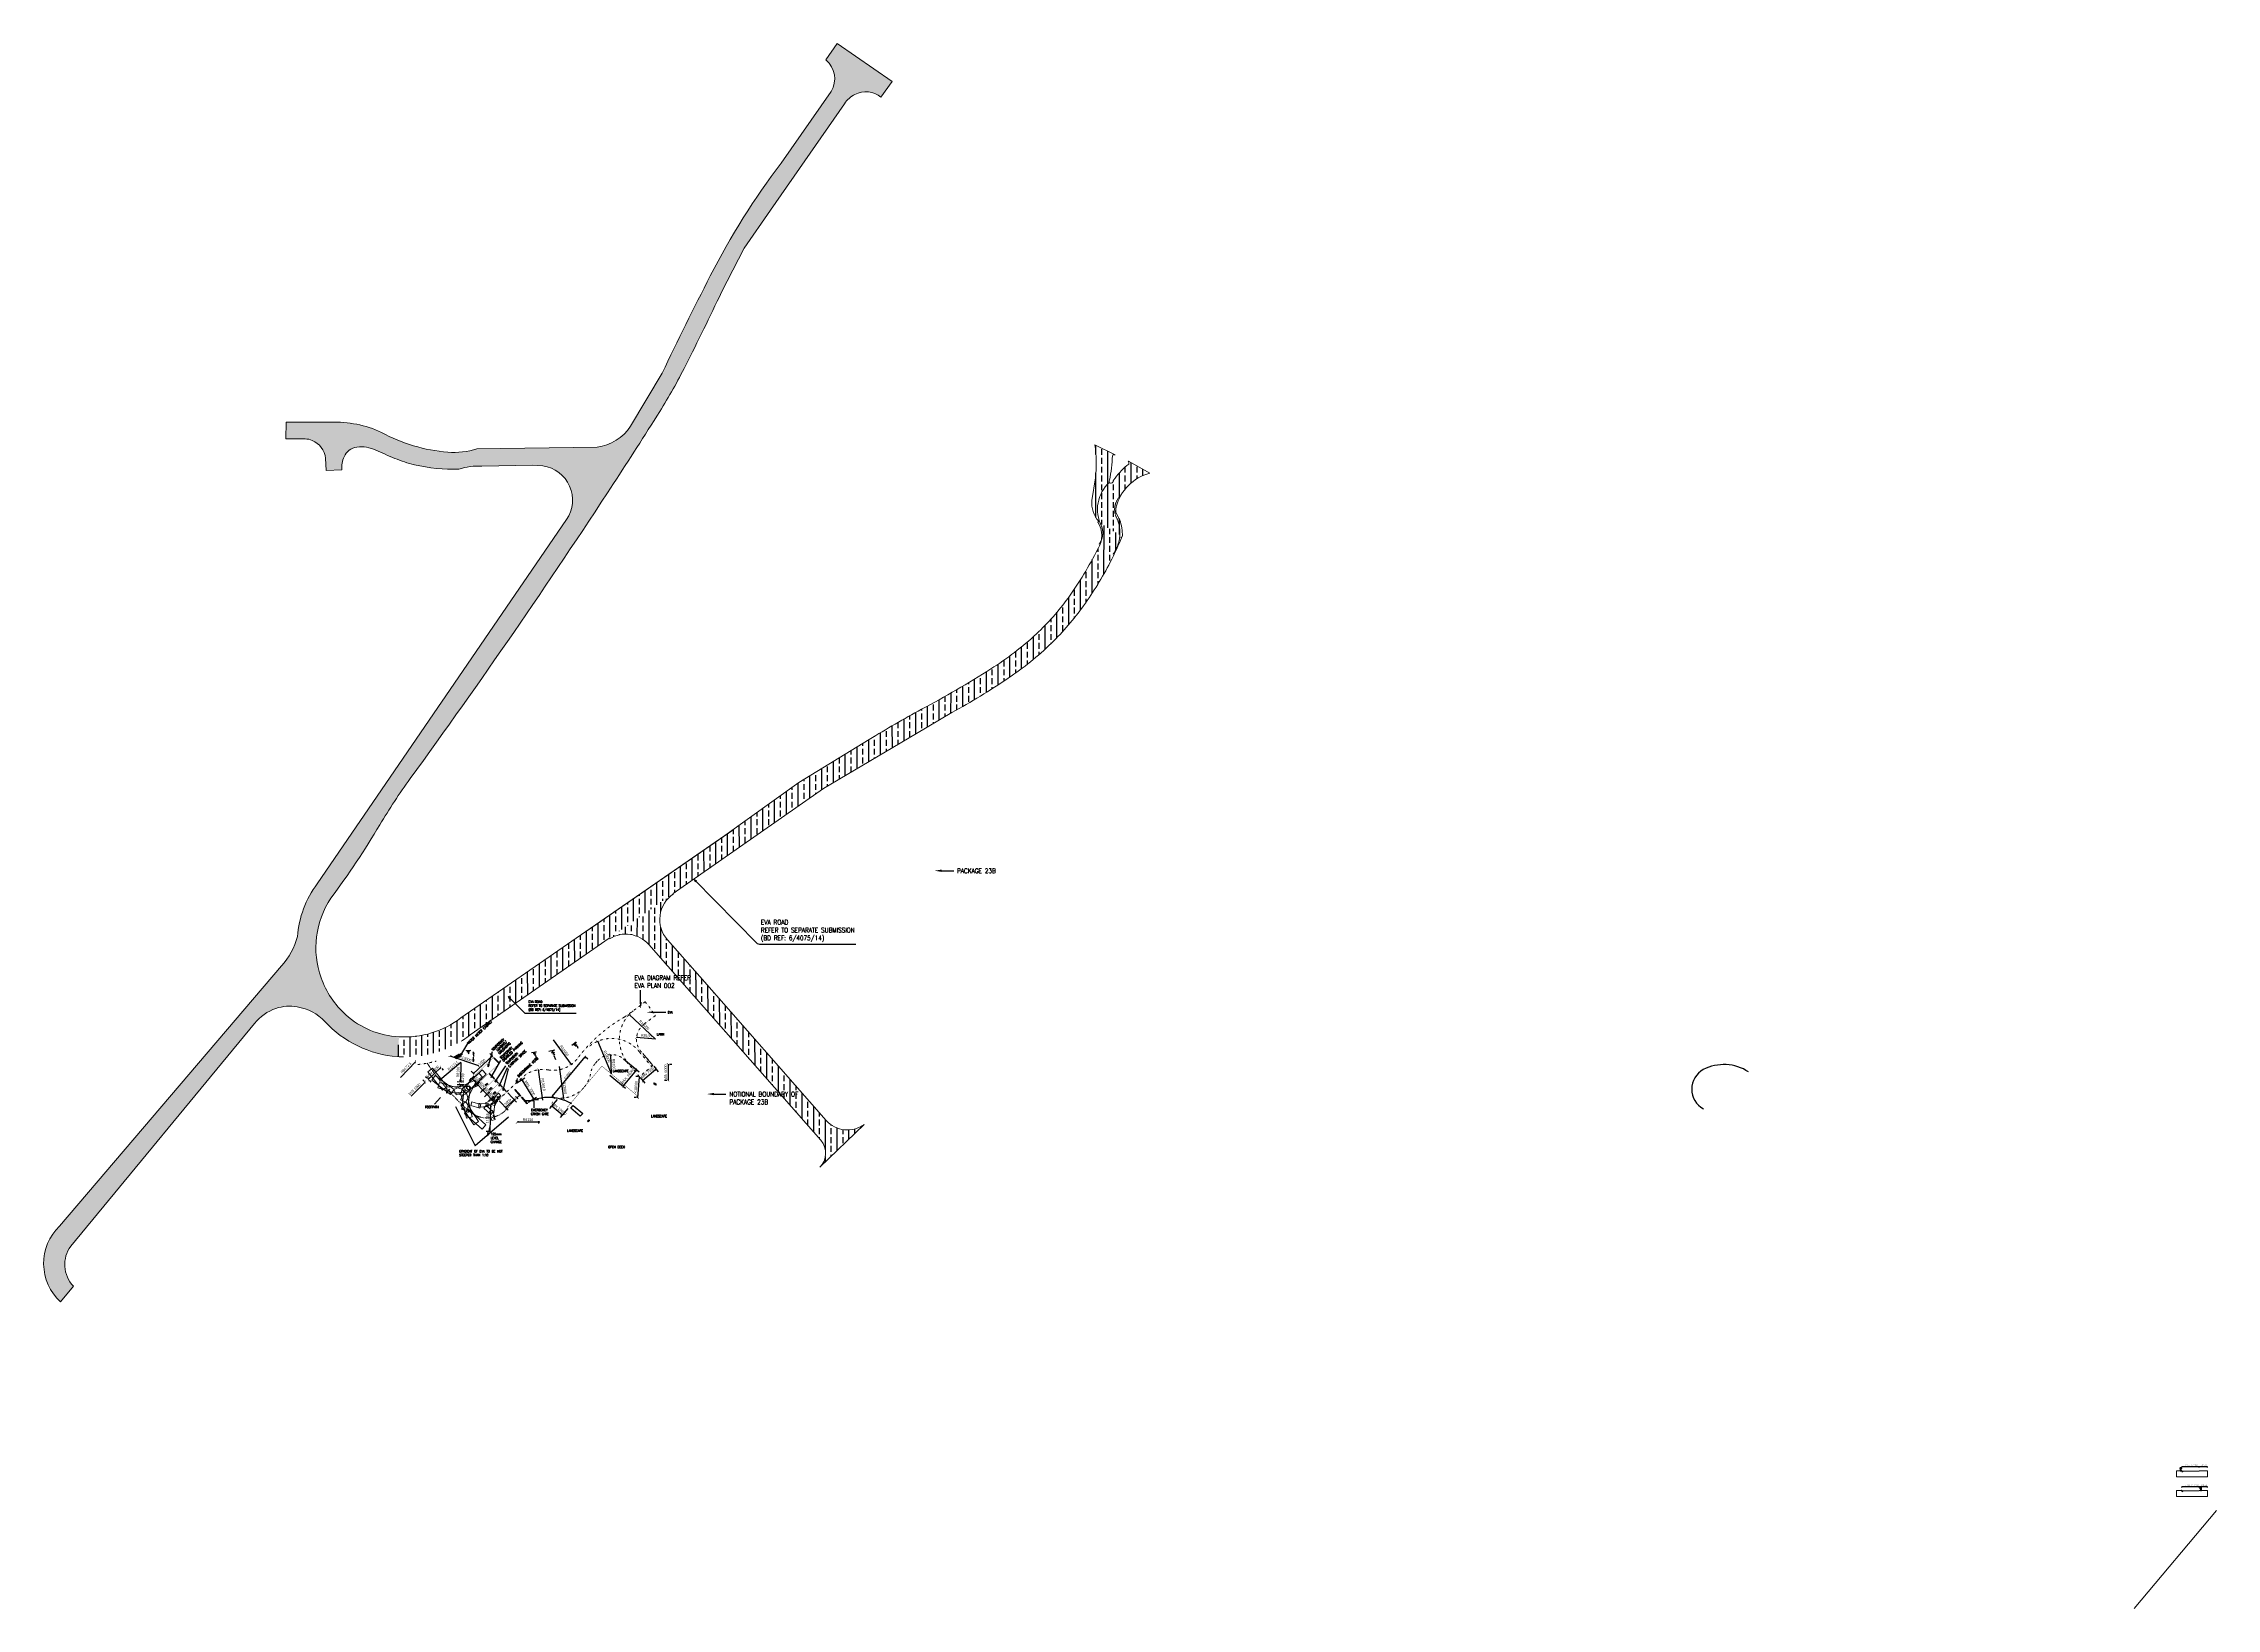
# Model space of a CAD drawing. Header units: millimetres. Extents: x 833779156 to 834921471, y 817530835 to 818378701.
# Drawn here: x 833997540 to 834921471, y 817713355 to 818378701 of the extents above; entities that cross this region are included whole.
import ezdxf
from ezdxf import colors
from ezdxf.entities.mleader import LeaderData, LeaderLine
from ezdxf.math import Vec2, Vec3

# ---------------------------------------------------------------- set-up
doc = ezdxf.new("R2010")
doc.units = ezdxf.units.MM
doc.header["$LTSCALE"] = 1000
doc.header["$MEASUREMENT"] = 0
for name, pattern in [('ACAD_ISO04W100', [30, 24, -3, 0, -3]), ('DASHED', [0.75, 0.5, -0.25]), ('HIDDEN2', [0.1875, 0.125, -0.0625]), ('HOARDING PLAN$0$HIDDEN', [9.525, 6.35, -3.175]), ('N132X01M - Default$0$R_WKCD_LB - Model$0$DIVIDE', [1.25, 0.5, -0.25, 0, -0.25, 0, -0.25]), ('PHANTOM2', [1.25, 0.625, -0.125, 0.125, -0.125, 0.125, -0.125])]:
    doc.linetypes.add(name, pattern=pattern)
for name, color, linetype in [('_Car Parking A', 2, 'DASHED'), ('_EVA Path', 7, 'HIDDEN2'), ('_Proposed location by VPANG_20140508', 7, 'Continuous'), ('BD02T', 7, 'Continuous'), ('MGD043_1', 2, 'Continuous'), ('MGD08240', 3, 'Continuous'), ('TEXT', 7, 'Continuous'), ('VPA040_Text', 3, 'Continuous'), ('VPA060_Hatch_EVA', 253, 'Continuous'), ('VPA064_C10', 10, 'Continuous'), ('VPA064_C103', 103, 'Continuous'), ('VPA520_Drainage', 8, 'Continuous')]:
    doc.layers.add(name, color=color, linetype=linetype)
doc.layers.add('DLNEVA', color=1, linetype='Continuous', lineweight=5)
doc.layers.add('VPA031_Dimension', color=6, linetype='Continuous', lineweight=13)
doc.styles.add('1_2.5mm', font='arial.ttf', dxfattribs={"width": 0.8, "height": 0.0025})
doc.styles.add('ROMANS', font='romans.shx', dxfattribs={"width": 0.8, "height": 2.5})
doc.styles.get("Standard").update_dxf_attribs({"font": 'txt.shx', "width": 0.8})
doc.styles.add('Style-Arial', font='arial.ttf', dxfattribs={"width": 0.8})
doc.styles.add('SWIS721 LT', font='swiss.ttf')
doc.dimstyles.new('Min', dxfattribs={"dimtxt": 0.075, "dimasz": 0.125, "dimexe": 0.125, "dimexo": 0.0625, "dimgap": 0.0625, "dimtad": 1, "dimdec": 3, "dimdsep": 46, "dimtxsty": 'Standard', "dimcen": 0.25, "dimadec": 4, "dimazin": 0, "dimtfac": 1, "dimtdec": 3, "dimtmove": 2, "dimatfit": 3, "dimfxl": 0, "dimarcsym": 0})
doc.dimstyles.get("Standard").update_dxf_attribs({"dimtxt": 0.18, "dimasz": 0.18, "dimexe": 0.18, "dimexo": 0.0625, "dimgap": 0.09, "dimtad": 0, "dimtih": 1, "dimtoh": 1, "dimdec": 4, "dimzin": 1, "dimdsep": 46, "dimtxsty": '1_2.5mm', "dimcen": 0, "dimadec": 0, "dimazin": 0, "dimtfac": 1, "dimtdec": 4, "dimtofl": 0, "dimtmove": 0, "dimatfit": 3, "dimfxl": 0, "dimtolj": 1, "dimtzin": 1, "dimarcsym": 0})
pattern_1 = [(90, (143432, 138864.4), (-5000, 9e-13), []), (90, (145932, 141364.4), (-5000, 9e-13), [2500, -1250])]

# ---------------------------------------------------------------- blocks, each defined once
blk = doc.blocks.new('_ArchTick')
at = {"color": 0, "linetype": 'ByBlock', "const_width": 0.15}
blk.add_lwpolyline([(-0.5, -0.5), (0.5, 0.5)], dxfattribs=at)
blk = doc.blocks.new('*D13')
at = {"layer": 'Defpoints', "color": 0, "ltscale": 500}
for p in [(834161144, 817938288), (834161144, 817938288), (834166510, 817943305)]:
    blk.add_point(p, dxfattribs=at)
at = {"layer": 'VPA031_Dimension', "color": 0, "lineweight": -2, "ltscale": 500}
for p, q in [((834166510, 817943305), (834161144, 817938288)), ((834161486, 817937922), (834162169, 817937192)), ((834166852, 817942940), (834167535, 817942210))]:
    blk.add_line(p, q, dxfattribs=at)
at = {"layer": 'VPA031_Dimension', "color": 0, "lineweight": -2, "ltscale": 500, "xscale": 1095, "yscale": 1095, "zscale": 1095}
for p, rotation in [((834161144, 817938288), 223.0803554635996), ((834166510, 817943305), 43.08035546359957)]:
    blk.add_blockref('_ArchTick', p, dxfattribs=dict(at, rotation=rotation))
at = {"layer": 'VPA031_Dimension', "color": 0, "ltscale": 500, "insert": (834163071, 817941605), "char_height": 1095.2, "attachment_point": 5, "rotation": 43.080355, "style": 'Style-Arial'}
blk.add_mtext('MIN 7300', dxfattribs=at)
blk = doc.blocks.new('TerminatorOpen_0.5')
at = {"color": 0, "linetype": 'ByBlock', "lineweight": -2}
for q in [(-1, 0.25), (-1, 0), (-1, -0.25)]:
    blk.add_line((0, 0), q, dxfattribs=at)
blk = doc.blocks.new('*D14')
at = {"layer": 'Defpoints', "color": 0, "ltscale": 500}
for p in [(834188419, 817948286), (834189006, 817947662), (834181003, 817940116)]:
    blk.add_point(p, dxfattribs=at)
at = {"layer": 'VPA031_Dimension', "color": 0, "lineweight": -2, "ltscale": 500}
for p, q in [((834180415, 817940740), (834188419, 817948286)), ((834188663, 817948026), (834187390, 817949377)), ((834180660, 817940480), (834179386, 817941831))]:
    blk.add_line(p, q, dxfattribs=at)
at = {"layer": 'VPA031_Dimension', "color": 0, "lineweight": -2, "ltscale": 500, "xscale": 1095, "yscale": 1095, "zscale": 1095}
for p, rotation in [((834188419, 817948286), 43.31464706398094), ((834180415, 817940740), 223.3146470639809)]:
    blk.add_blockref('_ArchTick', p, dxfattribs=dict(at, rotation=rotation))
at = {"layer": 'VPA031_Dimension', "color": 0, "ltscale": 500, "insert": (834183658, 817945318), "char_height": 1095.2, "attachment_point": 5, "rotation": 43.314647, "style": 'Style-Arial'}
blk.add_mtext('11000', dxfattribs=at)
blk = doc.blocks.new('*D19')
at = {"layer": 'Defpoints', "color": 0, "ltscale": 500}
for p in [(834185805, 817935023), (834186120, 817931884), (834187520, 817933204)]:
    blk.add_point(p, dxfattribs=at)
at = {"layer": 'VPA031_Dimension', "color": 0, "lineweight": -2, "ltscale": 500}
for p, q in [((834185441, 817934680), (834183313, 817932674)), ((834184405, 817933703), (834186120, 817931884)), ((834187156, 817932861), (834185028, 817930855))]:
    blk.add_line(p, q, dxfattribs=at)
at = {"layer": 'VPA031_Dimension', "color": 0, "lineweight": -2, "ltscale": 500, "xscale": 1095, "yscale": 1095, "zscale": 1095}
for p, rotation in [((834184405, 817933703), 133.3146470444201), ((834186120, 817931884), 313.31464704442)]:
    blk.add_blockref('_ArchTick', p, dxfattribs=dict(at, rotation=rotation))
at = {"layer": 'VPA031_Dimension', "color": 0, "ltscale": 500, "insert": (834186067, 817933553), "char_height": 1095.2, "attachment_point": 5, "rotation": 313.314647, "style": 'Style-Arial'}
blk.add_mtext('2500', dxfattribs=at)
blk = doc.blocks.new('*D20')
at = {"layer": 'Defpoints', "color": 0, "ltscale": 500}
for p in [(834190950, 817929566), (834194588, 817932996), (834197692, 817929703)]:
    blk.add_point(p, dxfattribs=at)
at = {"layer": 'VPA031_Dimension', "color": 0, "lineweight": -2, "ltscale": 500}
for p, q in [((834191293, 817929202), (834195083, 817925182)), ((834194054, 817926273), (834197692, 817929703)), ((834194931, 817932632), (834198721, 817928612))]:
    blk.add_line(p, q, dxfattribs=at)
at = {"layer": 'VPA031_Dimension', "color": 0, "lineweight": -2, "ltscale": 500, "xscale": 1095, "yscale": 1095, "zscale": 1095}
for p, rotation in [((834197692, 817929703), 43.31464704686245), ((834194054, 817926273), 223.3146470468624)]:
    blk.add_blockref('_ArchTick', p, dxfattribs=dict(at, rotation=rotation))
at = {"layer": 'VPA031_Dimension', "color": 0, "ltscale": 500, "insert": (834194958, 817928647), "char_height": 1095.2, "attachment_point": 5, "rotation": 43.314647, "style": 'Style-Arial'}
blk.add_mtext('5000', dxfattribs=at)
blk = doc.blocks.new('*D21')
at = {"layer": 'Defpoints', "color": 0, "ltscale": 500}
for p in [(834187366, 817929623), (834189081, 817927804), (834189484, 817928185)]:
    blk.add_point(p, dxfattribs=at)
at = {"layer": 'VPA031_Dimension', "color": 0, "lineweight": -2, "ltscale": 500}
for p, q in [((834187730, 817929966), (834188861, 817931033)), ((834187769, 817930004), (834189484, 817928185)), ((834189445, 817928147), (834190576, 817929214))]:
    blk.add_line(p, q, dxfattribs=at)
at = {"layer": 'VPA031_Dimension', "color": 0, "lineweight": -2, "ltscale": 500, "xscale": 1095, "yscale": 1095, "zscale": 1095}
for p, rotation in [((834187769, 817930004), 133.3146470603228), ((834189484, 817928185), 313.3146470603228)]:
    blk.add_blockref('_ArchTick', p, dxfattribs=dict(at, rotation=rotation))
at = {"layer": 'VPA031_Dimension', "color": 0, "ltscale": 500, "insert": (834189432, 817929853), "char_height": 1095.2, "attachment_point": 5, "rotation": 313.314647, "style": 'Style-Arial'}
blk.add_mtext('2500', dxfattribs=at)
blk = doc.blocks.new('*D22')
at = {"layer": '_Car Parking A', "color": 0, "lineweight": -2, "ltscale": 100}
for p, q in [((834213823, 817931080), (834227893, 817947849)), ((834228981, 817946937), (834227889, 817947852)), ((834214910, 817930168), (834213818, 817931084))]:
    blk.add_line(p, q, dxfattribs=at)
at = {"layer": 'Defpoints', "color": 0, "ltscale": 100}
for p in [(834227893, 817947849), (834228985, 817946933), (834214914, 817930164)]:
    blk.add_point(p, dxfattribs=at)
at = {"layer": '_Car Parking A', "color": 0, "lineweight": -2, "ltscale": 100, "xscale": 1000, "yscale": 1000, "zscale": 1000}
for p, rotation in [((834227893, 817947849), 49.99999998814776), ((834213823, 817931080), 229.9999999881478)]:
    blk.add_blockref('_ArchTick', p, dxfattribs=dict(at, rotation=rotation))
at = {"layer": '_Car Parking A', "color": 0, "ltscale": 100, "insert": (834220314, 817939921), "char_height": 1000, "attachment_point": 5, "rotation": 50, "style": 'Style-Arial'}
blk.add_mtext('21890', dxfattribs=at)
blk = doc.blocks.new('*D23')
at = {"layer": 'Defpoints', "color": 0, "ltscale": 500}
for p in [(834263144, 817944746), (834263150, 817937846), (834263150, 817937846)]:
    blk.add_point(p, dxfattribs=at)
at = {"layer": 'VPA031_Dimension', "color": 0, "lineweight": -2, "ltscale": 500}
for p, q in [((834262650, 817937846), (834261650, 817937846)), ((834263150, 817944746), (834263150, 817937846)), ((834263644, 817944746), (834264650, 817944746))]:
    blk.add_line(p, q, dxfattribs=at)
at = {"layer": 'VPA031_Dimension', "color": 0, "lineweight": -2, "ltscale": 500, "xscale": 1095, "yscale": 1095, "zscale": 1095}
for p, rotation in [((834263150, 817944746), 90), ((834263150, 817937846), 270)]:
    blk.add_blockref('_ArchTick', p, dxfattribs=dict(at, rotation=rotation))
at = {"layer": 'VPA031_Dimension', "color": 0, "ltscale": 500, "insert": (834262043, 817941296), "char_height": 1095.2, "attachment_point": 5, "rotation": 90, "style": 'Style-Arial'}
blk.add_mtext('MIN 6000', dxfattribs=at)
blk = doc.blocks.new('*D25')
at = {"layer": 'Defpoints', "color": 0, "ltscale": 500}
for p in [(834198970, 817920052), (834208120, 817920051)]:
    blk.add_point(p, dxfattribs=at)
at = {"layer": 'VPA031_Dimension', "color": 0, "lineweight": -2, "ltscale": 500}
blk.add_line((834208120, 817920051), (834198970, 817920052), dxfattribs=at)
at = {"layer": 'VPA031_Dimension', "color": 0, "lineweight": -2, "ltscale": 500, "xscale": 1095, "yscale": 1095, "zscale": 1095, "rotation": 179.993981449289}
blk.add_blockref('_ArchTick', (834198970, 817920052), dxfattribs=at)
at = {"layer": 'VPA031_Dimension', "color": 0, "ltscale": 500, "insert": (834203545, 817921158), "char_height": 1095.2, "attachment_point": 5, "rotation": 359.993981, "style": 'Style-Arial'}
blk.add_mtext('R9150', dxfattribs=at)
blk = doc.blocks.new('*D26')
at = {"layer": 'Defpoints', "color": 0, "ltscale": 500}
for p in [(834183404, 817937570), (834184405, 817933703), (834185805, 817935023)]:
    blk.add_point(p, dxfattribs=at)
at = {"layer": 'VPA031_Dimension', "color": 0, "lineweight": -2, "ltscale": 500}
for p, q in [((834183040, 817937227), (834180912, 817935221)), ((834182004, 817936250), (834184405, 817933703)), ((834185441, 817934680), (834183313, 817932674))]:
    blk.add_line(p, q, dxfattribs=at)
at = {"layer": 'VPA031_Dimension', "color": 0, "lineweight": -2, "ltscale": 500, "xscale": 1095, "yscale": 1095, "zscale": 1095}
for p, rotation in [((834182004, 817936250), 133.3146470473168), ((834184405, 817933703), 313.3146470473167)]:
    blk.add_blockref('_ArchTick', p, dxfattribs=dict(at, rotation=rotation))
at = {"layer": 'VPA031_Dimension', "color": 0, "ltscale": 500, "insert": (834184010, 817935736), "char_height": 1095.2, "attachment_point": 5, "rotation": 313.314647, "style": 'Style-Arial'}
blk.add_mtext('3500', dxfattribs=at)
blk = doc.blocks.new('*D27')
at = {"layer": 'Defpoints', "color": 0, "ltscale": 500}
for p in [(834238716, 817948827), (834239101, 817940736)]:
    blk.add_point(p, dxfattribs=at)
at = {"layer": 'VPA031_Dimension', "color": 0, "lineweight": -2, "ltscale": 500}
blk.add_line((834239101, 817940736), (834238716, 817948827), dxfattribs=at)
at = {"layer": 'VPA031_Dimension', "color": 0, "lineweight": -2, "ltscale": 500, "xscale": 1095, "yscale": 1095, "zscale": 1095, "rotation": 92.72148520993807}
blk.add_blockref('_ArchTick', (834238716, 817948827), dxfattribs=at)
at = {"layer": 'VPA031_Dimension', "color": 0, "ltscale": 500, "insert": (834240014, 817944834), "char_height": 1095.2, "attachment_point": 5, "rotation": 272.721485, "style": 'Style-Arial'}
blk.add_mtext('R8100', dxfattribs=at)
blk = doc.blocks.new('*D28')
at = {"layer": 'Defpoints', "color": 0, "ltscale": 500}
for p in [(834250924, 817939437), (834256668, 817944261), (834257971, 817942708)]:
    blk.add_point(p, dxfattribs=at)
at = {"layer": 'VPA031_Dimension', "color": 0, "lineweight": -2, "ltscale": 500}
for p, q in [((834251245, 817939054), (834253192, 817936736)), ((834252228, 817937884), (834257971, 817942708)), ((834256989, 817943878), (834258936, 817941560))]:
    blk.add_line(p, q, dxfattribs=at)
at = {"layer": 'VPA031_Dimension', "color": 0, "lineweight": -2, "ltscale": 500, "xscale": 1095, "yscale": 1095, "zscale": 1095}
for p, rotation in [((834252228, 817937884), 220.0269532594442), ((834257971, 817942708), 40.0269532594442)]:
    blk.add_blockref('_ArchTick', p, dxfattribs=dict(at, rotation=rotation))
at = {"layer": 'VPA031_Dimension', "color": 0, "ltscale": 500, "insert": (834254387, 817941144), "char_height": 1095.2, "attachment_point": 5, "rotation": 40.026953, "style": 'Style-Arial'}
blk.add_mtext('MIN 7300', dxfattribs=at)
blk = doc.blocks.new('*D29')
at = {"layer": 'Defpoints', "color": 0, "ltscale": 500}
for p in [(834249741, 817956146), (834257801, 817955342)]:
    blk.add_point(p, dxfattribs=at)
at = {"layer": 'VPA031_Dimension', "color": 0, "lineweight": -2, "ltscale": 500}
blk.add_line((834257801, 817955342), (834249741, 817956146), dxfattribs=at)
at = {"layer": 'VPA031_Dimension', "color": 0, "lineweight": -2, "ltscale": 500, "xscale": 1095, "yscale": 1095, "zscale": 1095, "rotation": 174.3038486004701}
blk.add_blockref('_ArchTick', (834249741, 817956146), dxfattribs=at)
at = {"layer": 'VPA031_Dimension', "color": 0, "ltscale": 500, "insert": (834253881, 817956846), "char_height": 1095.2, "attachment_point": 5, "rotation": 354.303849, "style": 'Style-Arial'}
blk.add_mtext('R8100', dxfattribs=at)
blk = doc.blocks.new('*D30')
at = {"layer": 'Defpoints', "color": 0, "ltscale": 500}
for p in [(834243784, 817947345), (834237948, 817940391), (834243815, 817935468)]:
    blk.add_point(p, dxfattribs=at)
at = {"layer": 'VPA031_Dimension', "color": 0, "lineweight": -2, "ltscale": 500}
for p, q in [((834244167, 817947024), (834250799, 817941458)), ((834238331, 817940069), (834244964, 817934504)), ((834249650, 817942423), (834243815, 817935468))]:
    blk.add_line(p, q, dxfattribs=at)
at = {"layer": 'VPA031_Dimension', "color": 0, "lineweight": -2, "ltscale": 500, "xscale": 1095, "yscale": 1095, "zscale": 1095}
for p, rotation in [((834249650, 817942423), 50.00000062205255), ((834243815, 817935468), 230.0000006220526)]:
    blk.add_blockref('_ArchTick', p, dxfattribs=dict(at, rotation=rotation))
at = {"layer": 'VPA031_Dimension', "color": 0, "ltscale": 500, "insert": (834245885, 817939657), "char_height": 1095.2, "attachment_point": 5, "rotation": 50.000001, "style": 'Style-Arial'}
blk.add_mtext('MAX. 10000', dxfattribs=at)
blk = doc.blocks.new('*D31')
at = {"layer": 'Defpoints', "color": 0, "ltscale": 500}
for p in [(834181003, 817940116), (834183404, 817937570), (834182004, 817936250)]:
    blk.add_point(p, dxfattribs=at)
at = {"layer": 'VPA031_Dimension', "color": 0, "lineweight": -2, "ltscale": 500}
for p, q in [((834180639, 817939773), (834178511, 817937767)), ((834179603, 817938796), (834182004, 817936250)), ((834183040, 817937227), (834180912, 817935221))]:
    blk.add_line(p, q, dxfattribs=at)
at = {"layer": 'VPA031_Dimension', "color": 0, "lineweight": -2, "ltscale": 500, "xscale": 1095, "yscale": 1095, "zscale": 1095}
for p, rotation in [((834179603, 817938796), 133.3146470586759), ((834182004, 817936250), 313.3146470586759)]:
    blk.add_blockref('_ArchTick', p, dxfattribs=dict(at, rotation=rotation))
at = {"layer": 'VPA031_Dimension', "color": 0, "ltscale": 500, "insert": (834181609, 817938282), "char_height": 1095.2, "attachment_point": 5, "rotation": 313.314647, "style": 'Style-Arial'}
blk.add_mtext('3500', dxfattribs=at)
blk = doc.blocks.new('*D32')
at = {"layer": 'Defpoints', "color": 0, "ltscale": 500}
for p in [(834214305, 817955183), (834221862, 817944569)]:
    blk.add_point(p, dxfattribs=at)
at = {"layer": 'VPA031_Dimension', "color": 0, "lineweight": -2, "ltscale": 500}
blk.add_line((834214305, 817955183), (834221862, 817944569), dxfattribs=at)
at = {"layer": 'VPA031_Dimension', "color": 0, "lineweight": -2, "ltscale": 500, "xscale": 1095, "yscale": 1095, "zscale": 1095, "rotation": 305.4500361453294}
blk.add_blockref('_ArchTick', (834221862, 817944569), dxfattribs=at)
at = {"layer": 'VPA031_Dimension', "color": 0, "ltscale": 500, "insert": (834218985, 817950518), "char_height": 1095.2, "attachment_point": 5, "rotation": 305.450036, "style": 'Style-Arial'}
blk.add_mtext('R13000', dxfattribs=at)
blk = doc.blocks.new('*D33')
at = {"layer": 'Defpoints', "color": 0, "ltscale": 500}
for p in [(834233237, 817954536), (834239101, 817940736)]:
    blk.add_point(p, dxfattribs=at)
at = {"layer": 'VPA031_Dimension', "color": 0, "lineweight": -2, "ltscale": 500}
blk.add_line((834239101, 817940736), (834233237, 817954536), dxfattribs=at)
at = {"layer": 'VPA031_Dimension', "color": 0, "lineweight": -2, "ltscale": 500, "xscale": 1095, "yscale": 1095, "zscale": 1095, "rotation": 113.0214667746655}
blk.add_blockref('_ArchTick', (834233237, 817954536), dxfattribs=at)
at = {"layer": 'VPA031_Dimension', "color": 0, "ltscale": 500, "insert": (834237188, 817948069), "char_height": 1095.2, "attachment_point": 5, "rotation": 293.021467, "style": 'Style-Arial'}
blk.add_mtext('R13000', dxfattribs=at)
blk = doc.blocks.new('*D34')
at = {"layer": 'Defpoints', "color": 0, "ltscale": 500}
for p in [(834246560, 817965868), (834257801, 817955342)]:
    blk.add_point(p, dxfattribs=at)
at = {"layer": 'VPA031_Dimension', "color": 0, "lineweight": -2, "ltscale": 500}
blk.add_line((834257801, 817955342), (834246560, 817965868), dxfattribs=at)
at = {"layer": 'VPA031_Dimension', "color": 0, "lineweight": -2, "ltscale": 500, "xscale": 1095, "yscale": 1095, "zscale": 1095, "rotation": 136.8813503966202}
blk.add_blockref('_ArchTick', (834246560, 817965868), dxfattribs=at)
at = {"layer": 'VPA031_Dimension', "color": 0, "ltscale": 500, "insert": (834252937, 817961413), "char_height": 1095.2, "attachment_point": 5, "rotation": 316.88135, "style": 'Style-Arial'}
blk.add_mtext('R13000 ', dxfattribs=at)
blk = doc.blocks.new('*D35')
at = {"layer": 'Defpoints', "color": 0, "ltscale": 500}
for p in [(834187520, 817933204), (834187835, 817930065), (834189235, 817931385)]:
    blk.add_point(p, dxfattribs=at)
at = {"layer": 'VPA031_Dimension', "color": 0, "lineweight": -2, "ltscale": 500}
for p, q in [((834187156, 817932861), (834185028, 817930855)), ((834186120, 817931884), (834187835, 817930065)), ((834188871, 817931042), (834186743, 817929036))]:
    blk.add_line(p, q, dxfattribs=at)
at = {"layer": 'VPA031_Dimension', "color": 0, "lineweight": -2, "ltscale": 500, "xscale": 1095, "yscale": 1095, "zscale": 1095}
for p, rotation in [((834186120, 817931884), 133.3146470444201), ((834187835, 817930065), 313.31464704442)]:
    blk.add_blockref('_ArchTick', p, dxfattribs=dict(at, rotation=rotation))
at = {"layer": 'VPA031_Dimension', "color": 0, "ltscale": 500, "insert": (834187782, 817931734), "char_height": 1095.2, "attachment_point": 5, "rotation": 313.314647, "style": 'Style-Arial'}
blk.add_mtext('2500', dxfattribs=at)
blk = doc.blocks.new('*D37')
at = {"layer": 'Defpoints', "color": 0, "ltscale": 500}
for p in [(834175031, 817945450), (834174795, 817937354)]:
    blk.add_point(p, dxfattribs=at)
at = {"layer": 'VPA031_Dimension', "color": 0, "lineweight": -2, "ltscale": 500}
blk.add_line((834175031, 817945450), (834174795, 817937354), dxfattribs=at)
at = {"layer": 'VPA031_Dimension', "color": 0, "lineweight": -2, "ltscale": 500, "xscale": 1095, "yscale": 1095, "zscale": 1095, "rotation": 268.3288905847103}
blk.add_blockref('_ArchTick', (834174795, 817937354), dxfattribs=at)
at = {"layer": 'VPA031_Dimension', "color": 0, "ltscale": 500, "insert": (834173807, 817941434), "char_height": 1095.2, "attachment_point": 5, "rotation": 88.328891, "style": 'Style-Arial'}
blk.add_mtext('R8100', dxfattribs=at)
blk = doc.blocks.new('*D38')
at = {"layer": 'Defpoints', "color": 0, "ltscale": 500}
for p in [(834208062, 817942409), (834209872, 817929525)]:
    blk.add_point(p, dxfattribs=at)
at = {"layer": 'VPA031_Dimension', "color": 0, "lineweight": -2, "ltscale": 500}
blk.add_line((834209872, 817929525), (834208062, 817942409), dxfattribs=at)
at = {"layer": 'VPA031_Dimension', "color": 0, "lineweight": -2, "ltscale": 500, "xscale": 1095, "yscale": 1095, "zscale": 1095, "rotation": 97.99489313723743}
blk.add_blockref('_ArchTick', (834208062, 817942409), dxfattribs=at)
at = {"layer": 'VPA031_Dimension', "color": 0, "ltscale": 500, "insert": (834210063, 817936121), "char_height": 1095.2, "attachment_point": 5, "rotation": 277.994893, "style": 'Style-Arial'}
blk.add_mtext('R13010', dxfattribs=at)
blk = doc.blocks.new('*D39')
at = {"layer": 'Defpoints', "color": 0, "ltscale": 500}
for p in [(834166029, 817937960), (834175031, 817945450)]:
    blk.add_point(p, dxfattribs=at)
at = {"layer": 'VPA031_Dimension', "color": 0, "lineweight": -2, "ltscale": 500}
blk.add_line((834175031, 817945450), (834166029, 817937960), dxfattribs=at)
at = {"layer": 'VPA031_Dimension', "color": 0, "lineweight": -2, "ltscale": 500, "xscale": 1095, "yscale": 1095, "zscale": 1095, "rotation": 219.7594009479298}
blk.add_blockref('_ArchTick', (834166029, 817937960), dxfattribs=at)
at = {"layer": 'VPA031_Dimension', "color": 0, "ltscale": 500, "insert": (834171661, 817944074), "char_height": 1095.2, "attachment_point": 5, "rotation": 39.759401, "style": 'Style-Arial'}
blk.add_mtext('R11711', dxfattribs=at)
blk = doc.blocks.new('*D40')
at = {"layer": 'Defpoints', "color": 0, "ltscale": 500}
for p in [(834172883, 817936209), (834172918, 817937409), (834174760, 817936154)]:
    blk.add_point(p, dxfattribs=at)
at = {"layer": 'VPA031_Dimension', "color": 0, "lineweight": -2, "ltscale": 500}
for p, q in [((834174795, 817937354), (834174827, 817938448)), ((834173383, 817936195), (834176260, 817936111)), ((834173418, 817937394), (834176295, 817937310)), ((834174760, 817936154), (834174728, 817935060))]:
    blk.add_line(p, q, dxfattribs=at)
at = {"layer": 'VPA031_Dimension', "color": 0, "lineweight": -2, "ltscale": 500, "xscale": 1095, "yscale": 1095, "zscale": 1095}
for p, rotation in [((834174795, 817937354), 268.3288905975396), ((834174760, 817936154), 88.32889059753956)]:
    blk.add_blockref('_ArchTick', p, dxfattribs=dict(at, rotation=rotation))
at = {"layer": 'VPA031_Dimension', "color": 0, "ltscale": 500, "insert": (834175859, 817939197), "char_height": 1095.2, "attachment_point": 5, "rotation": 88.328891, "style": 'Style-Arial'}
blk.add_mtext('1200', dxfattribs=at)
blk = doc.blocks.new('LEVELLING')
at = {"layer": 'BD02T', "ltscale": 500}
for points in [[(150, 900), (150, 400), (150, 0), (-150, 0), (-150, -900)], [(-150, -100), (-50, 0)], [(150, 800), (250, 900)], [(150, 700), (250, 800)], [(150, 600), (250, 700)], [(150, 500), (250, 600)], [(150, 400), (250, 500)], [(150, 300), (250, 400)], [(150, 200), (250, 300)], [(150, 100), (250, 200)], [(150, 0), (250, 100)], [(-150, -200), (-50, -100)], [(-150, -300), (-50, -200)], [(-150, -400), (-50, -300)], [(-150, -500), (-50, -400)], [(-150, -600), (-50, -500)], [(-150, -700), (-50, -600)], [(-150, -800), (-50, -700)], [(-150, -900), (-50, -800)]]:
    blk.add_lwpolyline(points, dxfattribs=at)
blk = doc.blocks.new('*D53')
at = {"layer": 'Defpoints', "color": 0, "ltscale": 500}
for p in [(834250924, 817939437), (834250168, 817930530), (834250209, 817930527)]:
    blk.add_point(p, dxfattribs=at)
at = {"layer": 'VPA031_Dimension', "color": 0, "lineweight": -2, "ltscale": 500}
for p, q in [((834250426, 817939477), (834249388, 817939560)), ((834250883, 817939440), (834250168, 817930530)), ((834249711, 817930567), (834248673, 817930650))]:
    blk.add_line(p, q, dxfattribs=at)
at = {"layer": 'VPA031_Dimension', "color": 0, "lineweight": -2, "ltscale": 500, "xscale": 1095, "yscale": 1095, "zscale": 1095}
for p, rotation in [((834250883, 817939440), 85.41374597561992), ((834250168, 817930530), 265.4137459756199)]:
    blk.add_blockref('_ArchTick', p, dxfattribs=dict(at, rotation=rotation))
at = {"layer": 'VPA031_Dimension', "color": 0, "ltscale": 500, "insert": (834249423, 817935074), "char_height": 1095.2, "attachment_point": 5, "rotation": 85.413746, "style": 'Style-Arial'}
blk.add_mtext('<10000', dxfattribs=at)
blk = doc.blocks.new('*D54')
at = {"layer": 'Defpoints', "color": 0, "ltscale": 500}
for p in [(834198434, 817936622), (834203452, 817928481), (834205948, 817930019)]:
    blk.add_point(p, dxfattribs=at)
at = {"layer": 'VPA031_Dimension', "color": 0, "lineweight": -2, "ltscale": 500}
for p, q in [((834198859, 817936885), (834202207, 817938948)), ((834200930, 817938161), (834205948, 817930019)), ((834203878, 817928743), (834207225, 817930806))]:
    blk.add_line(p, q, dxfattribs=at)
at = {"layer": 'VPA031_Dimension', "color": 0, "lineweight": -2, "ltscale": 500, "xscale": 1095, "yscale": 1095, "zscale": 1095}
for p, rotation in [((834200930, 817938161), 121.6472873391115), ((834205948, 817930019), 301.6472873391115)]:
    blk.add_blockref('_ArchTick', p, dxfattribs=dict(at, rotation=rotation))
at = {"layer": 'VPA031_Dimension', "color": 0, "ltscale": 500, "insert": (834204381, 817934671), "char_height": 1095.2, "attachment_point": 5, "rotation": 301.647287, "style": 'Style-Arial'}
blk.add_mtext('MIN. 7300', dxfattribs=at)
blk = doc.blocks.new('*D65')
at = {"layer": 'Defpoints', "color": 0, "ltscale": 500}
for p in [(834187836, 817927321), (834187310, 817916077), (834187519, 817916071)]:
    blk.add_point(p, dxfattribs=at)
at = {"layer": 'VPA031_Dimension', "color": 0, "lineweight": -2, "ltscale": 500}
for p, q in [((834187336, 817927335), (834186127, 817927369)), ((834187626, 817927327), (834187310, 817916077)), ((834187019, 817916085), (834185810, 817916119))]:
    blk.add_line(p, q, dxfattribs=at)
at = {"layer": 'VPA031_Dimension', "color": 0, "lineweight": -2, "ltscale": 500, "xscale": 1095, "yscale": 1095, "zscale": 1095}
for p, rotation in [((834187626, 817927327), 88.3895387217237), ((834187310, 817916077), 268.3895387217237)]:
    blk.add_blockref('_ArchTick', p, dxfattribs=dict(at, rotation=rotation))
at = {"layer": 'VPA031_Dimension', "color": 0, "ltscale": 500, "insert": (834186361, 817921733), "char_height": 1095.2, "attachment_point": 5, "rotation": 88.389539, "style": 'Style-Arial'}
blk.add_mtext('11255', dxfattribs=at)
blk = doc.blocks.new('*D67')
at = {"layer": 'Defpoints', "color": 0, "ltscale": 500}
for p in [(834216825, 817943799), (834218626, 817930117)]:
    blk.add_point(p, dxfattribs=at)
at = {"layer": 'VPA031_Dimension', "color": 0, "lineweight": -2, "ltscale": 500}
blk.add_line((834216825, 817943799), (834218626, 817930117), dxfattribs=at)
at = {"layer": 'VPA031_Dimension', "color": 0, "lineweight": -2, "ltscale": 500, "xscale": 1095, "yscale": 1095, "zscale": 1095, "rotation": 277.4972589229549}
blk.add_blockref('_ArchTick', (834218626, 817930117), dxfattribs=at)
at = {"layer": 'VPA031_Dimension', "color": 0, "ltscale": 500, "insert": (834219146, 817934647), "char_height": 1095.2, "attachment_point": 5, "rotation": 277.497259, "style": 'Style-Arial'}
blk.add_mtext('R13800', dxfattribs=at)
blk = doc.blocks.new('*D76')
at = {"layer": 'Defpoints', "color": 0}
for p in [(765316, -182836), (765316, -183071), (768916, -183071)]:
    blk.add_point(p, dxfattribs=at)
at = {"layer": 'DLNEVA', "color": 0, "lineweight": -2}
for p, q in [((765316, -183071), (765316, -182836)), ((768915, -182836), (765316, -182836)), ((768916, -183071), (768916, -182836))]:
    blk.add_line(p, q, dxfattribs=at)
at = {"layer": 'DLNEVA', "color": 0}
for points in [[(765316, -182836), (765316, -182836), (765316, -182836)], [(768915, -182836), (768915, -182836), (768916, -182836)]]:
    blk.add_solid(points, dxfattribs=at)
at = {"layer": 'DLNEVA', "color": 0, "insert": (767116, -182652), "char_height": 0.18, "attachment_point": 5}
blk.add_mtext('3600', dxfattribs=at)
blk = doc.blocks.new('*D77')
at = {"layer": 'Defpoints', "color": 0}
for p in [(758016, -182836), (758016, -183071), (765316, -183071)]:
    blk.add_point(p, dxfattribs=at)
at = {"layer": 'DLNEVA', "color": 0, "lineweight": -2}
for p, q in [((758016, -183071), (758016, -182836)), ((765315, -182836), (758016, -182836)), ((765316, -183071), (765316, -182836))]:
    blk.add_line(p, q, dxfattribs=at)
at = {"layer": 'DLNEVA', "color": 0}
for points in [[(758016, -182836), (758016, -182836), (758016, -182836)], [(765315, -182836), (765315, -182836), (765316, -182836)]]:
    blk.add_solid(points, dxfattribs=at)
at = {"layer": 'DLNEVA', "color": 0, "insert": (761666, -182836), "char_height": 0.18, "attachment_point": 5}
blk.add_mtext('7300 - 7400 VARIOUS', dxfattribs=at)
blk = doc.blocks.new('*D75')
at = {"layer": 'Defpoints', "color": 0}
for p in [(758016, -191314), (758016, -191549), (765316, -191549)]:
    blk.add_point(p, dxfattribs=at)
at = {"layer": 'DLNEVA', "color": 0, "lineweight": -2}
for p, q in [((758016, -191549), (758016, -191314)), ((765315, -191314), (758016, -191314)), ((765316, -191549), (765316, -191314))]:
    blk.add_line(p, q, dxfattribs=at)
at = {"layer": 'DLNEVA', "color": 0}
for points in [[(758016, -191314), (758016, -191314), (758016, -191314)], [(765315, -191314), (765315, -191314), (765316, -191314)]]:
    blk.add_solid(points, dxfattribs=at)
at = {"layer": 'DLNEVA', "color": 0, "insert": (761666, -191314), "char_height": 0.18, "attachment_point": 5}
blk.add_mtext('7300 - 7400 VARIOUS', dxfattribs=at)
blk = doc.blocks.new('*D74')
at = {"layer": 'Defpoints', "color": 0}
for p in [(765316, -191314), (765316, -191549), (768916, -191549)]:
    blk.add_point(p, dxfattribs=at)
at = {"layer": 'DLNEVA', "color": 0, "lineweight": -2}
for p, q in [((765316, -191549), (765316, -191314)), ((768915, -191314), (765316, -191314)), ((768916, -191549), (768916, -191314))]:
    blk.add_line(p, q, dxfattribs=at)
at = {"layer": 'DLNEVA', "color": 0}
for points in [[(765316, -191314), (765316, -191314), (765316, -191314)], [(768915, -191314), (768915, -191314), (768916, -191314)]]:
    blk.add_solid(points, dxfattribs=at)
at = {"layer": 'DLNEVA', "color": 0, "insert": (767116, -191131), "char_height": 0.18, "attachment_point": 5}
blk.add_mtext('3600', dxfattribs=at)
blk = doc.blocks.new('*D69')
at = {"layer": 'Defpoints', "color": 0, "ltscale": 500}
for p in [(834216272, 817930186), (834218196, 817923186), (834220848, 817926347)]:
    blk.add_point(p, dxfattribs=at)
at = {"layer": 'VPA031_Dimension', "color": 0, "lineweight": -2, "ltscale": 500}
for p, q in [((834215951, 817929803), (834212656, 817925876)), ((834213620, 817927025), (834218196, 817923186)), ((834220527, 817925964), (834217232, 817922037))]:
    blk.add_line(p, q, dxfattribs=at)
at = {"layer": 'VPA031_Dimension', "color": 0, "lineweight": -2, "ltscale": 500, "xscale": 1095, "yscale": 1095, "zscale": 1095}
for p, rotation in [((834213620, 817927025), 140.0001056522591), ((834218196, 817923186), 320.0001056522592)]:
    blk.add_blockref('_ArchTick', p, dxfattribs=dict(at, rotation=rotation))
at = {"layer": 'VPA031_Dimension', "color": 0, "ltscale": 500, "insert": (834216619, 817925953), "char_height": 1095.2, "attachment_point": 5, "rotation": 320.000106, "style": 'Style-Arial'}
blk.add_mtext('MAX 10000', dxfattribs=at)
blk = doc.blocks.new('*D78')
at = {"layer": 'Defpoints', "color": 0, "ltscale": 500}
for p in [(834149342, 817939165), (834155654, 817945821)]:
    blk.add_point(p, dxfattribs=at)
at = {"layer": 'VPA031_Dimension', "color": 0, "lineweight": -2, "ltscale": 500}
blk.add_line((834149342, 817939165), (834155654, 817945821), dxfattribs=at)
at = {"layer": 'VPA031_Dimension', "color": 0, "lineweight": -2, "ltscale": 500, "xscale": 1095, "yscale": 1095, "zscale": 1095, "rotation": 46.52022972650015}
blk.add_blockref('_ArchTick', (834155654, 817945821), dxfattribs=at)
at = {"layer": 'VPA031_Dimension', "color": 0, "ltscale": 500, "insert": (834151695, 817943255), "char_height": 1095.2, "attachment_point": 5, "rotation": 46.52023, "style": 'Style-Arial'}
blk.add_mtext('R9172.5', dxfattribs=at)
blk = doc.blocks.new('*D79')
at = {"layer": 'Defpoints', "color": 0, "ltscale": 500}
for p in [(834170416, 817948212), (834182716, 817944005)]:
    blk.add_point(p, dxfattribs=at)
at = {"layer": 'VPA031_Dimension', "color": 0, "lineweight": -2, "ltscale": 500}
blk.add_line((834182716, 817944005), (834170416, 817948212), dxfattribs=at)
at = {"layer": 'VPA031_Dimension', "color": 0, "lineweight": -2, "ltscale": 500, "xscale": 1095, "yscale": 1095, "zscale": 1095, "rotation": 161.1191037125258}
blk.add_blockref('_ArchTick', (834170416, 817948212), dxfattribs=at)
at = {"layer": 'VPA031_Dimension', "color": 0, "ltscale": 500, "insert": (834176924, 817947156), "char_height": 1095.2, "attachment_point": 5, "rotation": 341.119104, "style": 'Style-Arial'}
blk.add_mtext('R13000', dxfattribs=at)
blk = doc.blocks.new('150kerb')
at = {"layer": 'VPA040_Text', "ltscale": 500}
for points in [[(-119, 1516), (275, 2006)], [(-119, 1516), (0, 0)], [(-89, 1138), (304, 1628)], [(-60, 760), (334, 1250)], [(83, -1059), (-311, -1549)], [(113, -1437), (-281, -1927)], [(143, -1815), (-251, -2305)], [(143, -1815), (23, -299)]]:
    blk.add_lwpolyline(points, dxfattribs=at)
blk = doc.blocks.new('*D81')
at = {"layer": 'Defpoints', "color": 0, "ltscale": 500}
for p in [(834161093, 817938340), (834161144, 817938288), (834159908, 817937061)]:
    blk.add_point(p, dxfattribs=at)
at = {"layer": 'VPA031_Dimension', "color": 0, "lineweight": -2, "ltscale": 500}
for p, q in [((834159556, 817937416), (834158800, 817938177)), ((834160792, 817938642), (834160036, 817939404)), ((834161093, 817938340), (834161870, 817939111)), ((834159857, 817937113), (834153866, 817931165))]:
    blk.add_line(p, q, dxfattribs=at)
at = {"layer": 'VPA031_Dimension', "color": 0, "lineweight": -2, "ltscale": 500, "xscale": 1095, "yscale": 1095, "zscale": 1095}
for p, rotation in [((834159857, 817937113), 44.7917051461963), ((834161093, 817938340), 224.7917051461963)]:
    blk.add_blockref('_ArchTick', p, dxfattribs=dict(at, rotation=rotation))
at = {"layer": 'VPA031_Dimension', "color": 0, "ltscale": 500, "insert": (834155304, 817934153), "char_height": 1095.2, "attachment_point": 5, "rotation": 44.791705, "style": 'Style-Arial'}
blk.add_mtext('MIN 1600', dxfattribs=at)
blk = doc.blocks.new('eva')
at = {"layer": 'VPA060_Hatch_EVA'}
h = blk.add_hatch(dxfattribs=at)
h.set_pattern_fill('ANSI33', color=10, scale=20000, angle=45)
h.set_pattern_definition(pattern_1)
edge = h.paths.add_edge_path()
edge.add_line((0, -212.0116), (-652.7803, -8444.1746))
edge.add_arc((2858.8486, 38124.2857), 46700.6749, 222.6374605974, 265.6876082141, ccw=False)
edge.add_arc((-46884.77, -8358.6965), 21384.8883, 43.9804756465, 80.2316980889)
edge.add_arc((-46480.2933, -6009.2777), 19000.9063, 80.2316980881, 107.8874005977)
edge.add_arc((-45156.6044, -7896.4944), 21214.369, 109.7243968952, 140.185105966)
edge.add_line((-61451.724, 5687.2653), (-139503.9642, -89010.2062))
edge.add_arc((-128978.5859, -96865.092), 13133.2714, 143.2667333617, 224.15608818)
edge.add_line((-138400.982, -106013.9318), (-143877.842, -112690.824))
edge.add_arc((-129035.6067, -96381.4058), 22051.963, 133.9393458487, 227.6965282071, ccw=False)
edge.add_line((-144337.3861, -80502.3435), (-49956.4095, 30125.8708))
edge.add_arc((-72955.1922, 50714.5557), 30868.0733, 318.1648539106, 344.7138417723)
edge.add_arc((-141.1265, 39297.8631), 43162.772, 143.3715124558, 175.6436310903, ccw=False)
edge.add_line((-34780.1545, 65049.8072), (71214.1501, 219862.8084))
edge.add_arc((59111.244, 228171.4177), 14680.3721, 325.5305165606, 441.8752828597)
edge.add_line((61185.9962, 242704.4397), (56866.8663, 243013.4347))
edge.add_line((56866.8663, 243013.4347), (35151.2168, 242570.4419))
edge.add_arc((33660.6614, 216356.3337), 26256.451, 86.7456199214, 108.2332682316)
edge.add_arc((22944.9137, 311134.6274), 69884.9121, 256.4376602336, 272.0504623077, ccw=False)
edge.add_arc((20000.8037, 298930.041), 57330.2431, 247.6517326497, 256.437660234, ccw=False)
edge.add_arc((74257.6175, 430905.0332), 200022.9214, 245.1388813314, 247.6517326497, ccw=False)
edge.add_arc((-15991.8322, 236133.2497), 14641.9589, 65.1388813317, 97.4287084633)
edge.add_arc((-16982.2672, 243729.3751), 6981.5358, 97.428708462, 156.0327331356)
edge.add_arc((-12957.591, 241940.2282), 11385.9728, 156.0327331361, 184.4769256682)
edge.add_line((-24308.8235, 241051.4664), (-30989.7156, 240757.4712))
edge.add_line((-30989.7156, 240757.4712), (-31217.4398, 245932.3876))
edge.add_arc((-40588.3325, 244831.3498), 9435.3545, 6.7012722285, 67.3226887236)
edge.add_arc((-40009.6136, 246216.3622), 7934.2965, 67.3226887244, 89.4219825014)
edge.add_line((-39929.5714, 254150.255), (-48134.4389, 254209.254))
edge.add_line((-48134.4389, 254209.254), (-47949.4419, 261268.3901))
edge.add_line((-47949.4419, 261268.3901), (-29003.7246, 261268.3901))
edge.add_arc((-27185.7125, 214404.8969), 46898.7437, 65.1234790274, 92.2216058783, ccw=False)
edge.add_arc((26348.7806, 318762.8412), 70451.3408, 241.3245794765, 265.4778873406)
edge.add_arc((23306.3967, 280295.4999), 31863.8759, 265.4778873408, 287.9115903424)
edge.add_line((33106.1034, 249975.9957), (84186.4253, 250689.3108))
edge.add_arc((81726.4947, 270497.8299), 19960.6785, 277.0790617935, 326.8173938154)
edge.add_line((98432.1954, 259573.1674), (111852.9788, 282081.8041))
edge.add_arc((1534240.3252, -396196.1751), 1575832.0915, 152.8267636219, 154.5054470916, ccw=False)
edge.add_arc((420354.7249, 175605.6851), 323754.419, 142.7881418441, 152.8267636217, ccw=False)
edge.add_line((162515.1611, 371400.6879), (183740.9458, 401913.3995))
edge.add_arc((174771.3715, 407292.6051), 10458.9252, 329.0481704108, 409.6945653042)
edge.add_line((181536.854, 415268.6544), (186266.7777, 422277.5413))
edge.add_line((186266.7777, 422277.5413), (209660.4001, 406040.8034))
edge.add_line((209660.4001, 406040.8034), (204893.4771, 399428.9101))
edge.add_arc((198450.0338, 391570.31), 10162.4583, 50.6509014653, 116.8868187564)
edge.add_arc((199271.711, 389949.7718), 11979.4055, 116.886818756, 145.9111986577)
edge.add_line((189350.7279, 396663.9547), (157880.2359, 351461.6843))
edge.add_line((157880.2359, 351461.6843), (146780.415, 335288.9453))
edge.add_line((146780.415, 335288.9453), (137175.5701, 316600.247))
edge.add_arc((-1354780.6116, 1029160.4685), 1653382.9917, 333.2616954256, 334.4707981192, ccw=False)
edge.add_arc((-91638.9703, 392807.9775), 239002.8099, 327.9056151587, 333.2616954253, ccw=False)
edge.add_arc((-1550806.133, 1307942.5504), 1961396.5207, 326.8424271655, 327.9056151587, ccw=False)
edge.add_arc((-2484842.082, 1918171.2049), 3077103.5453, 324.0057413763, 326.8424271656, ccw=False)
edge.add_arc((210923.7041, -40004.5898), 254803.6587, 144.0057413765, 149.3006585158)
edge.add_arc((-310655.1981, 269678.1915), 351783.496, 323.2003721762, 329.3006585157, ccw=False)
edge.add_arc((2712.5232, 37863.7915), 38059.6656, 146.3498902589, 199.5738987888)
edge.add_arc((3392.206, 38105.4668), 38781.0363, 199.573898789, 227.8816430212)
edge.add_arc((1746.8436, 36285.6806), 36327.704, 227.8816430211, 267.2438286656)
edge.add_line((0, 0), (0, -212.0116))
h = blk.add_hatch(dxfattribs=at)
h.set_pattern_fill('ANSI33', color=10, scale=20000, angle=45)
edge = h.paths.add_edge_path()
edge.add_line((310185.3218, 244675.9134), (319175.7289, 239586.2026))
edge.add_arc((324349.0848, 220159.983), 20103.2738, 104.9122247544, 165.2761755316)
edge.add_arc((309751.6307, 223996.0417), 5010.1955, 165.2761755308, 215.8957640144)
edge.add_arc((299995.1387, 217032.028), 6976.9265, 22.4070679366, 35.2477280602, ccw=False)
edge.add_arc((284738.5029, 212479.5312), 22873.5196, 0.7952599417, 18.3788508949, ccw=False)
edge.add_line((307609.8192, 212797.0033), (297058.5009, 218834.757))
edge.add_line((297058.5009, 218834.757), (297498.2041, 219152.4421))
edge.add_arc((305931.7988, 226783.4587), 11373.5629, 174.0052320049, 222.1399158769, ccw=False)
edge.add_line((294620.4329, 227971.2868), (296091.2493, 237587.3118))
edge.add_arc((241448.1981, 243657.9676), 54979.2316, 353.6606310316, 368.3871341291)
edge.add_line((295839.4329, 251677.2868), (304496.9658, 247445.0758))
edge.add_arc((304424.1769, 245854.3376), 1592.4027, 87.3800885891, 135.418419826)
edge.add_arc((249007.3816, 248214.2177), 54296.8135, 347.723114951, 358.6891447991, ccw=False)
edge.add_arc((302836.3152, 236164.5499), 923.5797, 146.9125084951, 245.4785811229)
edge.add_arc((302707.3516, 235881.8451), 612.8489, 245.4785811245, 316.9214596061)
edge.add_arc((301320.3792, 237178.7768), 2511.7233, 316.9214596219, 338.2307794504)
edge.add_arc((306924.2281, 234940.8884), 3522.4516, 133.9177825942, 158.2307794493, ccw=False)
edge.add_arc((327615.6439, 221000.7928), 28402.8075, 127.7119480631, 144.5400083154, ccw=False)
edge.add_arc((309232.6969, 243890.3805), 1093.1783, 337.3922028769, 404.4648454885)
edge.add_line((310012.8768, 244656.1208), (310185.3218, 244675.9134))
h = blk.add_hatch(dxfattribs=at)
h.set_pattern_fill('ANSI33', color=10, scale=20000, angle=45)
h.set_pattern_definition(pattern_1)
edge = h.paths.add_edge_path()
edge.add_arc((288344.5848, 213104.5522), 10429.1697, -33.4436480168, 33.8500622236, ccw=False)
edge.add_arc((168259.1001, 270866.8029), 143596.0656, 324.0291421861, 333.7504345711, ccw=False)
edge.add_arc((199388.5447, 248274.1196), 105132.1648, 312.9261181982, 324.0291421861, ccw=False)
edge.add_arc((180064.3034, 269050.4792), 133506.1568, 302.4356795512, 312.9261181983, ccw=False)
edge.add_arc((15508.8196, 527991.8691), 440310.9003, 297.9951991788, 302.4356795512, ccw=False)
edge.add_arc((389072.3295, -174720.9493), 355525.1388, 117.9951991788, 122.1401881736)
edge.add_line((199935.5747, 126319.5999), (169942.9321, 108041.7044))
edge.add_line((169942.9321, 108041.7044), (138540.3799, 85513.8555))
edge.add_line((138540.3799, 85513.8555), (26302.4866, 8029.736))
edge.add_arc((1671.9907, 40543.4333), 40789.7272, 267.6507600911, 307.1454630415, ccw=False)
edge.add_line((0, -212.0116), (-652.7803, -8444.1746))
edge.add_arc((3012.7508, 35755.0368), 44350.9459, 265.2591924491, 307.9651065732)
edge.add_line((30296.6304, 789.3919), (126901.0881, 68043.8823))
edge.add_line((126901.0881, 68043.8823), (180455.8264, 105497.7026))
edge.add_line((180455.8264, 105497.7026), (219948.5954, 128989.9172))
edge.add_line((219948.5954, 128989.9172), (235066.9844, 137832.5623))
edge.add_arc((85454.0996, 410422.9141), 310949.3772, 298.760451518, 303.9239517257)
edge.add_arc((185311.46, 261953.5921), 132023.046, 303.9239517258, 314.202407042)
edge.add_arc((194754.4106, 252244.0091), 118478.8473, 314.202407042, 324.3812913619)
edge.add_arc((170100.568, 269906.606), 148806.7105, 324.3812913619, 332.7235388347)
edge.add_arc((177391.6949, 266147.1673), 140603.4239, 332.7235388347, 337.7011765208)
edge.add_line((307480.4447, 212797.0033), (297005.9903, 218913.8237))
h = blk.add_hatch(dxfattribs=at)
h.set_pattern_fill('ANSI33', color=10, scale=20000, angle=45)
edge = h.paths.add_edge_path()
edge.add_arc((123931.2009, 49864.585), 13071.8294, 123.6492673489, 221.2094944966)
edge.add_line((114097.1885, 41252.679), (127855.409, 25619.6682))
edge.add_line((127855.409, 25619.6682), (122375.4039, 20796.8532))
edge.add_line((122375.4039, 20796.8532), (106156.929, 39225.3697))
edge.add_arc((96375.4457, 30595.8772), 13043.9855, 41.4196206997, 121.6848095445)
edge.add_line((89524.1437, 41695.6618), (89375.5603, 41917.1817))
edge.add_line((89375.5603, 41917.1817), (116590.8594, 60868.0139))
edge.add_line((116590.8594, 60868.0139), (116688.0014, 60746.1651))
h = blk.add_hatch(dxfattribs=at)
h.set_pattern_fill('ANSI33', color=10, scale=20000, angle=45)
edge = h.paths.add_edge_path()
edge.add_line((127855.409, 25619.6682), (181621.5246, -35548.1136))
edge.add_arc((190629.7522, -27620.1985), 12000.0001, 221.3501959778, 306.5560976217)
edge.add_line((197777.0668, -37259.4877), (178937.7517, -55487.5983))
edge.add_arc((172895.1455, -49494.7691), 8510.4108, 315.2369666537, 400.2270712271)
edge.add_line((179392.7673, -43998.5884), (122375.404, 20796.8532))
edge.add_line((122375.404, 20796.8532), (127855.409, 25619.6682))
at = {"layer": 'DLNEVA'}
for p, q in [((219948.5954, 128989.9172), (235066.9844, 137832.5623)), ((199935.5747, 126319.5999), (169942.9321, 108041.7044)), ((180455.8264, 105497.7026), (219948.5954, 128989.9172)), ((116608.5953, 60845.7671), (180455.8264, 105497.7026)), ((169942.9321, 108041.7044), (138540.3799, 85513.8555)), ((138540.3799, 85513.8555), (26302.4866, 8029.736)), ((141931.4933, 87874.9387), (80131.8384, 45191.1599)), ((30296.6304, 789.3919), (89374.9189, 41918.7589)), ((755779.2847, -185700.2445), (755779.2847, -184495.7092)), ((757865.6011, -184495.7092), (755779.2847, -184495.7092)), ((757865.6011, -184345.7092), (758015.6011, -184345.7092)), ((757865.6011, -184495.7092), (757865.6011, -184345.7092)), ((758015.6011, -184645.7092), (758015.6011, -184345.7092)), ((758015.6011, -184495.7092), (758015.6011, -184495.7092)), ((768915.6011, -184495.7092), (768915.6011, -185511.0197)), ((755779.2847, -185700.2445), (755779.2847, -187111.2472)), ((768915.6011, -187111.2472), (755779.2847, -187111.2472)), ((755779.2847, -194071.5103), (755779.2847, -192866.975)), ((757865.6011, -192866.975), (755779.2847, -192866.975)), ((757865.6011, -192716.975), (758015.6011, -192716.975)), ((757865.6011, -192866.975), (757865.6011, -192716.975)), ((758015.6011, -193016.975), (758015.6011, -192716.975)), ((758015.6011, -192866.975), (758015.6011, -192866.975)), ((768915.6011, -185511.0197), (768915.6011, -187111.2472)), ((768915.6011, -192866.975), (768915.6011, -193882.2855)), ((768915.6011, -193882.2855), (768915.6011, -195482.5129)), ((737769.2976, -243068.9754), (772758.4906, -201330.1738)), ((755779.2847, -194071.5103), (755779.2847, -195482.5129)), ((768915.6011, -195482.5129), (755779.2847, -195482.5129))]:
    blk.add_line(p, q, dxfattribs=at)
at = {"layer": 'DLNEVA', "color": 0}
for p, q in [((758015.6011, -184645.7092), (765315.6011, -184645.7092)), ((765315.6011, -184495.7092), (765315.6011, -184645.7092)), ((765315.6011, -184495.7092), (768915.6011, -184495.7092)), ((758015.6011, -193016.975), (765315.6011, -193016.975)), ((765315.6011, -192866.975), (765315.6011, -193016.975)), ((765315.6011, -192866.975), (768915.6011, -192866.975))]:
    blk.add_line(p, q, dxfattribs=at)
at = {"layer": 'DLNEVA'}
for points in [[(-652.7803, -8444.1746), (-652.7803, -8444.1746, -0.1900826389), (-31496.7075, 6491.2523, 0.1595082986), (-43256.5177, 12716.1519, 0.1212599113), (-52316.3714, 12073.1622, 0.1336981062), (-61451.724, 5687.2653), (-139503.9642, -89010.2062, 0.3683710868), (-138400.982, -106013.9318), (-143877.842, -112690.824, -0.4335531533), (-144337.3861, -80502.3435), (-49956.4095, 30125.8708, 0.1163627824), (-43179.1962, 42576.4962, -0.1417518309), (-34780.1545, 65049.8072), (71214.1501, 219862.8084, 0.5562772381), (61185.9962, 242704.4397), (56866.8663, 243013.4347), (35151.2168, 242570.4419, 0.0940332469), (25445.3735, 241294.4625, -0.0682292801), (6556.6784, 243198.4317, -0.038354632), (-1798.1868, 245905.8881, -0.0109648217), (-9836.0571, 249418.3313, 0.1418306523), (-17884.9272, 250652.3114, 0.2614313375), (-23361.8388, 246565.3774, 0.1247524069), (-24308.8235, 241051.4664), (-30989.7156, 240757.4712), (-31217.4398, 245932.3876, 0.2708574261), (-36950.6194, 253537.2649, 0.0967263342), (-39929.5714, 254150.255), (-48134.4389, 254209.254), (-47949.4419, 261268.3901), (-29003.7246, 261268.3901, -0.1187919787), (-7457.0955, 256952.2097, 0.1057806043), (20794.1264, 248530.8169, 0.0981993303), (33106.1034, 249975.9957), (84186.4253, 250689.3108, 0.2204971084), (98432.1954, 259573.1674), (111852.9788, 282081.8041, -0.0073247694), (132333.1482, 323458.6363, -0.0438297847), (162515.1611, 371400.6879), (183740.9458, 401913.3995, 0.3671675893), (181536.854, 415268.6544), (186266.7777, 422277.5413), (209660.4001, 406040.8034), (204893.4771, 399428.9101, 0.2973335409), (193854.27, 400634.2227, 0.1273241685), (189350.7279, 396663.9547), (157880.2359, 351461.6843), (146780.415, 335288.9453), (137175.5701, 316600.247, -0.0052757547), (121807.4604, 285276.7526, -0.0233745646), (110837.9952, 265822.0665, -0.004639066), (91215.3119, 235169.5613, -0.0123780088), (4768.2072, 109744.5858, 0.0231075459), (-8171.2958, 90081.0955, -0.0266238084), (-28969.7483, 58953.4056, 0.2365005966), (-33147.6808, 25112.9518, 0.1241478179), (-22616.8508, 9339.2064, 0.1734588641), (0, 0)], [(297062.8755, 218832.2537), (297058.5009, 218834.757), (297498.2041, 219152.4421, -0.2131708588), (294620.4329, 227971.2868), (296091.2493, 237587.3118, 0.064345074), (295839.4329, 251677.2868), (304496.9658, 247445.0758, 0.2127313759), (303289.9853, 246972.0834, -0.0478848808), (302062.5051, 236668.7497, 0.4587125575), (302452.9988, 235324.2714, 0.3222342737), (303154.9875, 235463.2691, 0.0932483192), (303652.9795, 236247.2565, -0.1064852276), (304480.9661, 237478.2366, -0.0735585069), (310241.8731, 243470.1399, 0.301311546), (310012.8768, 244656.1208), (310185.3218, 244675.9134), (319175.7289, 239586.2026, 0.269651969), (304905.9592, 225269.4337, 0.2245327066), (305692.9465, 221058.5016, -0.0560866494), (306445.3005, 219691.5237, -0.076873785), (307609.8192, 212797.0033)], [(116590.8594, 60868.0139), (116688.0014, 60746.1651, 0.4534108829), (114097.1885, 41252.679), (127855.409, 25619.6682)], [(122375.404, 20796.8532), (122375.4039, 20796.8532), (106156.929, 39225.3697, 0.3652811782), (89524.1437, 41695.6618), (89375.5603, 41917.1817)], [(127855.409, 25619.6682), (181621.5246, -35548.1136, 0.3899133734), (197777.0668, -37259.4877), (178937.7517, -55487.5983, 0.3888290262), (179392.7673, -43998.5884), (122375.404, 20796.8532)], [(758015.6011, -184645.7092), (758015.6011, -184820.6581, 1.0001276509), (758415.6011, -184820.7092), (758415.6011, -184645.7092)], [(758015.6011, -193016.975), (758015.6011, -193191.9239, 1.0001276509), (758415.6011, -193191.975), (758415.6011, -193016.975)]]:
    blk.add_lwpolyline(points, format="xyb", dxfattribs=at)
for points in [[(757865.6011, -184495.7092), (755779.2847, -184495.7092), (755779.2847, -185700.2445), (755779.2847, -187111.2472), (768915.6011, -187111.2472), (768915.6011, -185511.0197), (768915.6011, -184495.7092), (765315.6011, -184495.7092), (765315.6011, -184645.7092), (758415.6011, -184645.7092), (758415.6011, -184820.7092, -1.0001276497), (758015.6011, -184820.6581), (758015.6011, -184345.7092), (757865.6011, -184345.7092), (757865.6011, -184495.7092)], [(757865.6011, -192866.975), (755779.2847, -192866.975), (755779.2847, -194071.5103), (755779.2847, -195482.5129), (768915.6011, -195482.5129), (768915.6011, -193882.2855), (768915.6011, -192866.975), (765315.6011, -192866.975), (765315.6011, -193016.975), (758415.6011, -193016.975), (758415.6011, -193191.975, -1.0001276497), (758015.6011, -193191.9239), (758015.6011, -192716.975), (757865.6011, -192716.975), (757865.6011, -192866.975)]]:
    blk.add_lwpolyline(points, format="xyb", close=True, dxfattribs=at)
for points in [[(757190.8661, -184426.9107), (757175.6384, -184430.2946), (757162.1026, -184438.7544), (757153.6428, -184452.2902), (757150.2588, -184467.5179)], [(757150.2588, -184467.5179), (757789.823, -184467.5179)], [(757190.8661, -184426.9107), (757750.9077, -184426.9107)], [(757744.1398, -183577.5424), (757695.0727, -183577.5424), (757695.0727, -183278.0639), (757668.0012, -183244.2246), (757637.5458, -183215.4611), (757600.3225, -183191.7735), (757561.4072, -183174.8539), (757520.8, -183163.0101), (757478.5008, -183157.9342), (757436.2015, -183159.6261), (757393.9023, -183169.7779), (757354.987, -183185.0057), (757317.7637, -183205.3093), (757283.9244, -183232.3808), (757255.1609, -183264.5282), (757233.1653, -183300.0595), (757216.2456, -183340.6668), (757204.4018, -183381.274), (757201.0179, -183423.5732), (757202.7099, -183465.8725), (757212.8617, -183508.1717), (757228.0894, -183547.087), (757250.085, -183584.3103), (757278.8485, -183616.4577), (757310.9959, -183645.2211)], [(757640.9297, -184176.4993), (757639.2378, -184218.7985), (757646.0057, -184261.0977), (757659.5414, -184301.705), (757676.4611, -184340.6203), (757701.8406, -184376.1516), (757730.6041, -184406.607), (757211.1697, -184406.607), (757211.1697, -184426.9107)], [(757211.1697, -184406.607), (757239.9332, -184376.1516), (757263.6207, -184340.6203), (757282.2324, -184301.705), (757294.0762, -184261.0977), (757300.844, -184218.7985), (757300.844, -184176.4993)], [(757300.844, -183717.9758), (757290.6922, -183719.6678), (757283.9244, -183728.1276), (757280.5404, -183738.2794), (757283.9244, -183746.7393), (757290.6922, -183755.1991), (757300.844, -183756.8911)], [(757300.844, -184137.584), (757290.6922, -184139.276), (757283.9244, -184147.7358), (757280.5404, -184157.8876), (757283.9244, -184166.3475), (757290.6922, -184174.8073), (757300.844, -184176.4993)], [(757300.844, -183717.9758), (757640.9297, -183717.9758)], [(757300.844, -183756.8911), (757659.5414, -183756.8911)], [(757300.844, -184117.2804), (757307.6119, -184113.8965), (757310.9959, -184107.1286)], [(757640.9297, -184137.584), (757300.844, -184137.584), (757300.844, -184117.2804)], [(757300.844, -184117.2804), (757640.9297, -184117.2804)], [(757300.844, -184176.4993), (757640.9297, -184176.4993)], [(757310.9959, -183717.9758), (757310.9959, -183645.2211), (757630.7779, -183645.2211)], [(757310.9959, -183756.8911), (757310.9959, -184107.1286)], [(757310.9959, -184467.5179), (757310.9959, -184518.277)], [(757310.9959, -184567.3441), (757310.9959, -184618.1031)], [(757365.1389, -184602.8754), (757341.4513, -184606.2593), (757310.9959, -184618.1031), (757341.4513, -184631.6389), (757365.1389, -184636.7148)], [(757454.8132, -183305.1354), (757429.4337, -183311.9033), (757404.0541, -183323.7471), (757382.0585, -183340.6668), (757365.1389, -183362.6624), (757353.2951, -183388.0419), (757348.2192, -183413.4214), (757348.2192, -183442.1849), (757353.2951, -183469.2564), (757365.1389, -183492.944), (757382.0585, -183514.9396), (757404.0541, -183531.8592), (757429.4337, -183543.703), (757454.8132, -183550.4709)], [(757471.7329, -183536.9351), (757497.1124, -183535.2432), (757519.108, -183526.7833), (757539.4116, -183513.2476), (757556.3313, -183494.6359), (757569.8671, -183474.3323), (757578.3269, -183450.6447), (757580.0189, -183426.9572), (757576.6349, -183403.2696), (757569.8671, -183379.5821), (757556.3313, -183359.2784), (757537.7197, -183342.3587), (757517.416, -183328.823), (757495.4204, -183320.3632), (757470.0409, -183318.6712), (757446.3534, -183320.3632), (757422.6658, -183328.823), (757402.3622, -183342.3587), (757385.4425, -183359.2784), (757371.9067, -183379.5821), (757363.4469, -183403.2696), (757360.063, -183426.9572), (757363.4469, -183450.6447), (757370.2148, -183474.3323), (757383.7505, -183494.6359), (757400.6702, -183513.2476), (757420.9738, -183526.7833), (757444.6614, -183535.2432), (757468.3489, -183536.9351)], [(757470.0409, -184618.1031), (757439.5855, -184606.2593), (757415.8979, -184602.8754)], [(757415.8979, -184636.7148), (757439.5855, -184631.6389), (757470.0409, -184618.1031), (757502.1883, -184629.9469), (757525.8759, -184633.3308)], [(757453.1212, -183498.0199), (757454.8132, -183489.56), (757449.7373, -183484.4841)], [(757471.7329, -183530.1673), (757481.8847, -183526.7833), (757488.6526, -183518.3235), (757490.3445, -183509.8636), (757486.9606, -183499.7118), (757480.1927, -183492.944), (757470.0409, -183489.56), (757459.8891, -183492.944), (757453.1212, -183499.7118), (757449.7373, -183509.8636), (757453.1212, -183518.3235), (757458.1971, -183526.7833), (757468.3489, -183530.1673)], [(757454.8132, -183318.6712), (757454.8132, -183278.0639), (757485.2686, -183278.0639), (757485.2686, -183318.6712)], [(757454.8132, -183536.9351), (757454.8132, -183577.5424), (757463.273, -183577.5424)], [(757468.3489, -183543.703), (757461.5811, -183548.7789), (757458.1971, -183555.5468)], [(757458.1971, -183555.5468), (757458.1971, -183567.3906), (757461.5811, -183575.8504), (757468.3489, -183579.2344)], [(757468.3489, -183599.538), (757461.5811, -183604.6139), (757458.1971, -183611.3818)], [(757458.1971, -183611.3818), (757458.1971, -183623.2255)], [(757458.1971, -183623.2255), (757461.5811, -183631.6854), (757468.3489, -183635.0693)], [(757468.3489, -183655.3729), (757461.5811, -183660.4489), (757458.1971, -183667.2167)], [(757458.1971, -183667.2167), (757458.1971, -183679.0605)], [(757458.1971, -183679.0605), (757461.5811, -183687.5204), (757468.3489, -183690.9043)], [(757468.3489, -183711.2079), (757461.5811, -183716.2838), (757458.1971, -183723.0517)], [(757458.1971, -183723.0517), (757458.1971, -183736.5874)], [(757458.1971, -183736.5874), (757461.5811, -183743.3553), (757468.3489, -183748.4312)], [(757468.3489, -183761.967), (757461.5811, -183765.3509), (757458.1971, -183773.8108)], [(757458.1971, -183773.8108), (757458.1971, -183785.6545)], [(757458.1971, -183785.6545), (757464.965, -183795.8063)], [(757471.7329, -183520.0155), (757478.5008, -183514.9396), (757480.1927, -183506.4797), (757475.1168, -183501.4038), (757466.657, -183501.4038), (757461.5811, -183506.4797), (757461.5811, -183514.9396), (757468.3489, -183520.0155)], [(757468.3489, -183548.7789), (757463.273, -183550.4709), (757461.5811, -183555.5468)], [(757461.5811, -183555.5468), (757461.5811, -183567.3906)], [(757461.5811, -183567.3906), (757463.273, -183572.4665), (757468.3489, -183575.8504)], [(757468.3489, -183604.6139), (757463.273, -183606.3059), (757461.5811, -183611.3818)], [(757461.5811, -183611.3818), (757461.5811, -183623.2255)], [(757461.5811, -183623.2255), (757463.273, -183628.3015), (757468.3489, -183631.6854)], [(757468.3489, -183660.4489), (757463.273, -183662.1408), (757461.5811, -183667.2167)], [(757461.5811, -183667.2167), (757461.5811, -183679.0605)], [(757461.5811, -183679.0605), (757463.273, -183684.1364), (757468.3489, -183687.5204)], [(757468.3489, -183716.2838), (757463.273, -183719.6678), (757461.5811, -183723.0517)], [(757461.5811, -183723.0517), (757461.5811, -183736.5874)], [(757461.5811, -183736.5874), (757463.273, -183739.9714), (757468.3489, -183743.3553)], [(757468.3489, -183765.3509), (757463.273, -183768.7348), (757461.5811, -183773.8108)], [(757461.5811, -183773.8108), (757461.5811, -183785.6545)], [(757461.5811, -183785.6545), (757464.965, -183790.7304)], [(757464.965, -183756.8911), (757464.965, -183763.6589)], [(757464.965, -183768.7348), (757464.965, -183838.1056)], [(757464.965, -183772.1188), (757468.3489, -183772.1188)], [(757464.965, -183802.5742), (757476.8088, -183802.5742)], [(757464.965, -183838.1056), (757476.8088, -183838.1056)], [(757471.7329, -183518.3235), (757471.7329, -183516.6315), (757468.3489, -183516.6315), (757468.3489, -183518.3235)], [(757468.3489, -183518.3235), (757468.3489, -183552.1629), (757471.7329, -183552.1629), (757471.7329, -183550.4709)], [(757471.7329, -183574.1585), (757471.7329, -183572.4665), (757468.3489, -183572.4665), (757468.3489, -183606.3059)], [(757468.3489, -183606.3059), (757468.3489, -183607.9978), (757471.7329, -183607.9978), (757471.7329, -183606.3059)], [(757468.3489, -183606.3059), (757468.3489, -183607.9978), (757471.7329, -183607.9978), (757471.7329, -183606.3059)], [(757471.7329, -183629.9934), (757471.7329, -183628.3015), (757468.3489, -183628.3015), (757468.3489, -183629.9934)], [(757468.3489, -183629.9934), (757468.3489, -183663.8328), (757471.7329, -183663.8328), (757471.7329, -183662.1408)], [(757468.3489, -183662.1408), (757468.3489, -183663.8328), (757471.7329, -183663.8328), (757471.7329, -183662.1408)], [(757471.7329, -183685.8284), (757471.7329, -183684.1364), (757468.3489, -183684.1364), (757468.3489, -183685.8284)], [(757468.3489, -183685.8284), (757468.3489, -183719.6678), (757471.7329, -183719.6678), (757471.7329, -183717.9758)], [(757468.3489, -183717.9758), (757468.3489, -183719.6678), (757471.7329, -183719.6678), (757471.7329, -183717.9758)], [(757471.7329, -183741.6634), (757471.7329, -183739.9714), (757468.3489, -183739.9714), (757468.3489, -183741.6634)], [(757468.3489, -183773.8108), (757468.3489, -183741.6634)], [(757468.3489, -183773.8108), (757468.3489, -183775.5027), (757471.7329, -183775.5027), (757471.7329, -183773.8108)], [(757471.7329, -183518.3235), (757471.7329, -183550.4709)], [(757481.8847, -183555.5468), (757480.1927, -183548.7789), (757471.7329, -183543.703)], [(757478.5008, -183555.5468), (757476.8088, -183550.4709), (757471.7329, -183548.7789)], [(757471.7329, -183575.8504), (757476.8088, -183572.4665), (757478.5008, -183567.3906)], [(757471.7329, -183579.2344), (757480.1927, -183575.8504), (757481.8847, -183567.3906)], [(757471.7329, -183606.3059), (757471.7329, -183574.1585)], [(757481.8847, -183611.3818), (757480.1927, -183604.6139), (757471.7329, -183599.538)], [(757478.5008, -183611.3818), (757476.8088, -183606.3059), (757471.7329, -183604.6139)], [(757471.7329, -183635.0693), (757480.1927, -183631.6854), (757481.8847, -183623.2255)], [(757471.7329, -183631.6854), (757476.8088, -183628.3015), (757478.5008, -183623.2255)], [(757471.7329, -183662.1408), (757471.7329, -183629.9934)], [(757481.8847, -183667.2167), (757480.1927, -183660.4489), (757471.7329, -183655.3729)], [(757478.5008, -183667.2167), (757476.8088, -183662.1408), (757471.7329, -183660.4489)], [(757471.7329, -183690.9043), (757480.1927, -183687.5204), (757481.8847, -183679.0605)], [(757471.7329, -183687.5204), (757476.8088, -183684.1364), (757478.5008, -183679.0605)], [(757471.7329, -183717.9758), (757471.7329, -183685.8284)], [(757481.8847, -183723.0517), (757480.1927, -183716.2838), (757471.7329, -183711.2079)], [(757478.5008, -183723.0517), (757476.8088, -183719.6678), (757471.7329, -183716.2838)], [(757471.7329, -183743.3553), (757476.8088, -183739.9714), (757478.5008, -183736.5874)], [(757471.7329, -183748.4312), (757480.1927, -183743.3553), (757481.8847, -183736.5874)], [(757471.7329, -183773.8108), (757471.7329, -183741.6634)], [(757481.8847, -183773.8108), (757480.1927, -183765.3509), (757471.7329, -183761.967)], [(757478.5008, -183773.8108), (757476.8088, -183768.7348), (757471.7329, -183765.3509)], [(757471.7329, -183772.1188), (757476.8088, -183772.1188)], [(757476.8088, -183577.5424), (757485.2686, -183577.5424)], [(757476.8088, -183756.8911), (757476.8088, -183763.6589)], [(757476.8088, -183768.7348), (757476.8088, -183838.1056)], [(757476.8088, -183790.7304), (757478.5008, -183785.6545)], [(757476.8088, -183795.8063), (757481.8847, -183785.6545)], [(757478.5008, -183555.5468), (757478.5008, -183567.3906)], [(757478.5008, -183611.3818), (757478.5008, -183623.2255)], [(757478.5008, -183667.2167), (757478.5008, -183679.0605)], [(757478.5008, -183723.0517), (757478.5008, -183736.5874)], [(757478.5008, -183773.8108), (757478.5008, -183785.6545)], [(757481.8847, -183555.5468), (757481.8847, -183567.3906)], [(757481.8847, -183611.3818), (757481.8847, -183623.2255)], [(757481.8847, -183667.2167), (757481.8847, -183679.0605)], [(757481.8847, -183723.0517), (757481.8847, -183736.5874)], [(757481.8847, -183773.8108), (757481.8847, -183785.6545)], [(757485.2686, -183550.4709), (757512.3401, -183543.703), (757536.0277, -183531.8592), (757558.0233, -183514.9396), (757574.943, -183492.944), (757586.7868, -183469.2564), (757593.5546, -183442.1849), (757593.5546, -183413.4214), (757586.7868, -183388.0419), (757574.943, -183362.6624), (757558.0233, -183340.6668), (757536.0277, -183323.7471), (757512.3401, -183311.9033), (757485.2686, -183305.1354)], [(757492.0365, -183484.4841), (757485.2686, -183489.56), (757486.9606, -183498.0199)], [(757485.2686, -183536.9351), (757485.2686, -183577.5424)], [(757574.943, -184633.3308), (757598.6305, -184629.9469), (757630.7779, -184618.1031)], [(757630.7779, -183645.2211), (757664.6173, -183614.7657), (757695.0727, -183577.5424)], [(757630.7779, -183645.2211), (757630.7779, -183717.9758)], [(757630.7779, -183756.8911), (757630.7779, -184107.1286)], [(757630.7779, -183838.1056), (757649.3896, -183838.1056)], [(757630.7779, -184107.1286), (757632.4699, -184113.8965), (757640.9297, -184117.2804)], [(757630.7779, -184467.5179), (757630.7779, -184518.277)], [(757630.7779, -184567.3441), (757630.7779, -184618.1031)], [(757640.9297, -183756.8911), (757649.3896, -183755.1991), (757657.8494, -183746.7393), (757659.5414, -183738.2794), (757657.8494, -183728.1276), (757649.3896, -183719.6678), (757640.9297, -183717.9758)], [(757640.9297, -184117.2804), (757640.9297, -184137.584)], [(757640.9297, -184176.4993), (757649.3896, -184174.8073), (757657.8494, -184166.3475), (757659.5414, -184157.8876), (757657.8494, -184147.7358), (757649.3896, -184139.276), (757640.9297, -184137.584)], [(757671.3852, -183797.4983), (757674.7691, -183790.7304), (757674.7691, -183782.2706), (757669.6932, -183775.5027), (757662.9253, -183772.1188), (757654.4655, -183773.8108), (757647.6976, -183778.8867), (757646.0057, -183785.6545), (757646.0057, -183794.1144), (757652.7735, -183800.8823), (757659.5414, -183802.5742), (757668.0012, -183800.8823)], [(757666.3093, -183816.11), (757657.8494, -183821.1859), (757651.0816, -183827.9538), (757649.3896, -183838.1056)], [(757683.229, -183807.6501), (757688.3049, -183797.4983), (757689.9968, -183785.6545), (757688.3049, -183775.5027), (757681.537, -183765.3509), (757671.3852, -183760.275), (757659.5414, -183756.8911)], [(757669.6932, -183795.8063), (757668.0012, -183795.8063), (757666.3093, -183797.4983), (757666.3093, -183799.1903)], [(757691.6888, -183819.4939), (757666.3093, -183799.1903)], [(757666.3093, -183816.11), (757679.845, -183811.0341)], [(757691.6888, -183819.4939), (757693.3808, -183821.1859), (757693.3808, -183819.4939), (757695.0727, -183817.8019), (757693.3808, -183816.11), (757669.6932, -183795.8063)], [(757686.6129, -183816.11), (757686.6129, -183826.2618), (757693.3808, -183831.3377)], [(757703.5326, -183811.0341), (757695.0727, -183809.3421), (757688.3049, -183812.726)], [(757689.9968, -183819.4939), (757689.9968, -183824.5698), (757695.0727, -183827.9538)], [(757701.8406, -183814.418), (757696.7647, -183812.726), (757691.6888, -183816.11)], [(757703.5326, -183836.4136), (757693.3808, -183831.3377)], [(757695.0727, -183278.0639), (757744.1398, -183278.0639)], [(757705.2246, -183833.0297), (757695.0727, -183827.9538)], [(757711.9924, -183819.4939), (757701.8406, -183814.418)], [(757713.6844, -183816.11), (757703.5326, -183811.0341)], [(757703.5326, -183836.4136), (757711.9924, -183838.1056), (757718.7603, -183833.0297)], [(757705.2246, -183833.0297), (757710.3005, -183834.7216), (757715.3764, -183831.3377)], [(757717.0683, -183827.9538), (757715.3764, -183822.8778), (757711.9924, -183819.4939)], [(757713.6844, -183827.9538), (757711.9924, -183827.9538), (757711.9924, -183829.6457), (757713.6844, -183831.3377)], [(757720.4523, -183829.6457), (757718.7603, -183821.1859), (757713.6844, -183816.11)], [(757745.8318, -183836.4136), (757713.6844, -183827.9538)], [(757744.1398, -183839.7975), (757713.6844, -183831.3377)], [(757730.6041, -184406.607), (757730.6041, -184426.9107)], [(757752.5997, -183826.2618), (757744.1398, -183827.9538), (757739.0639, -183834.7216)], [(757739.0639, -183838.1056), (757742.4479, -183846.5654), (757749.2157, -183849.9493)], [(757750.9077, -183829.6457), (757745.8318, -183831.3377), (757742.4479, -183834.7216)], [(757742.4479, -183839.7975), (757745.8318, -183843.1815), (757749.2157, -183846.5654)], [(757744.1398, -183577.5424), (757744.1398, -183278.0639)], [(757764.4435, -183557.2388), (757764.4435, -183298.3676), (757744.1398, -183298.3676)], [(757744.1398, -183557.2388), (757764.4435, -183557.2388)], [(757744.1398, -183839.7975), (757745.8318, -183839.7975), (757745.8318, -183836.4136)], [(757762.7515, -183846.5654), (757749.2157, -183846.5654)], [(757761.0595, -183851.6413), (757749.2157, -183849.9493)], [(757762.7515, -183831.3377), (757750.9077, -183829.6457)], [(757789.823, -184467.5179), (757786.4391, -184452.2902), (757777.9792, -184438.7544), (757766.1354, -184430.2946), (757750.9077, -184426.9107)], [(757764.4435, -183827.9538), (757752.5997, -183826.2618)], [(757761.0595, -183851.6413), (757769.5194, -183848.2574), (757774.5953, -183841.4895)], [(757771.2113, -183838.1056), (757767.8274, -183833.0297), (757762.7515, -183831.3377)], [(757762.7515, -183846.5654), (757766.1354, -183846.5654), (757769.5194, -183843.1815)], [(757764.4435, -183327.131), (757784.7471, -183528.4753)], [(757764.4435, -183327.131), (757805.0507, -183327.131)], [(757764.4435, -183528.4753), (757805.0507, -183528.4753)], [(757774.5953, -183838.1056), (757771.2113, -183831.3377), (757764.4435, -183827.9538)], [(757767.8274, -183838.1056), (757767.8274, -183839.7975), (757766.1354, -183839.7975), (757769.5194, -183843.1815)], [(757799.9748, -183836.4136), (757767.8274, -183838.1056)], [(757769.5194, -183843.1815), (757799.9748, -183841.4895), (757803.3587, -183838.1056), (757801.6668, -183838.1056), (757799.9748, -183836.4136)], [(757784.7471, -183327.131), (757805.0507, -183528.4753)], [(757904.8769, -183663.8328), (757901.4929, -183697.6722), (757896.417, -183731.5115), (757886.2652, -183770.4268), (757876.1134, -183797.4983), (757862.5776, -183817.8019), (757849.0419, -183829.6457), (757833.8142, -183836.4136), (757816.8945, -183838.1056), (757803.3587, -183838.1056)], [(757805.0507, -183567.3906), (757805.0507, -183288.2158), (757833.8142, -183288.2158)], [(757805.0507, -183567.3906), (757833.8142, -183567.3906)], [(757833.8142, -183247.6085), (757833.8142, -183288.2158)], [(757833.8142, -183247.6085), (757864.2696, -183247.6085), (757864.2696, -183288.2158)], [(757864.2696, -183567.3906), (757864.2696, -183607.9978), (757833.8142, -183607.9978), (757833.8142, -183567.3906)], [(757864.2696, -183288.2158), (757894.725, -183288.2158)], [(757864.2696, -183567.3906), (757894.725, -183567.3906)], [(757894.725, -183567.3906), (757894.725, -183288.2158)], [(757894.725, -183388.0419), (757909.9528, -183388.0419)], [(757894.725, -183467.5644), (757909.9528, -183467.5644)], [(757906.5688, -183628.3015), (757898.109, -183631.6854), (757894.725, -183638.4533)], [(757894.725, -183638.4533), (757894.725, -183650.297)], [(757894.725, -183650.297), (757896.417, -183658.7569), (757904.8769, -183663.8328), (757913.3367, -183660.4489), (757918.4126, -183653.681)], [(757909.9528, -183572.4665), (757901.4929, -183575.8504), (757898.109, -183584.3103)], [(757898.109, -183584.3103), (757898.109, -183596.154)], [(757898.109, -183596.154), (757899.801, -183602.9219), (757906.5688, -183607.9978)], [(757899.801, -183638.4533), (757898.109, -183650.297)], [(757898.109, -183650.297), (757899.801, -183657.0649), (757904.8769, -183660.4489), (757911.6447, -183658.7569), (757913.3367, -183651.989)], [(757904.8769, -183631.6854), (757901.4929, -183635.0693), (757899.801, -183638.4533)], [(757908.2608, -183575.8504), (757904.8769, -183579.2344), (757901.4929, -183584.3103)], [(757901.4929, -183584.3103), (757901.4929, -183596.154)], [(757901.4929, -183596.154), (757903.1849, -183601.23), (757908.2608, -183602.9219)], [(757909.9528, -183516.6315), (757903.1849, -183528.4753)], [(757903.1849, -183528.4753), (757903.1849, -183540.3191)], [(757903.1849, -183540.3191), (757904.8769, -183547.087), (757911.6447, -183552.1629)], [(757908.2608, -183601.23), (757904.8769, -183633.3774), (757906.5688, -183635.0693), (757908.2608, -183635.0693), (757909.9528, -183633.3774)], [(757909.9528, -183521.7074), (757906.5688, -183528.4753)], [(757906.5688, -183528.4753), (757906.5688, -183540.3191)], [(757906.5688, -183540.3191), (757908.2608, -183545.395), (757911.6447, -183547.087)], [(757911.6447, -183545.395), (757908.2608, -183577.5424)], [(757908.2608, -183577.5424), (757908.2608, -183579.2344), (757911.6447, -183579.2344), (757913.3367, -183577.5424)], [(757911.6447, -183602.9219), (757911.6447, -183601.23), (757909.9528, -183599.538), (757908.2608, -183601.23)], [(757920.1046, -183381.274), (757920.0863, -183380.8436), (757920.0316, -183380.4162), (757919.9408, -183379.995), (757919.8146, -183379.583), (757919.654, -183379.1833), (757919.46, -183378.7985), (757919.2341, -183378.4316), (757918.9779, -183378.0852), (757918.6932, -183377.7618), (757918.3822, -183377.4637), (757918.047, -183377.193), (757917.69, -183376.9517), (757917.3139, -183376.7416), (757916.9213, -183376.5642), (757916.515, -183376.4206), (757916.0981, -183376.312), (757915.6734, -183376.2392), (757915.2441, -183376.2027), (757914.8132, -183376.2027), (757914.3839, -183376.2392), (757913.9593, -183376.312), (757913.5423, -183376.4206), (757913.1361, -183376.5642), (757912.7435, -183376.7416), (757912.3673, -183376.9517), (757912.0104, -183377.193), (757911.6751, -183377.4637), (757911.3641, -183377.7618), (757911.0794, -183378.0852), (757910.8232, -183378.4316), (757910.5973, -183378.7985), (757910.4034, -183379.1833), (757910.2427, -183379.583), (757910.1165, -183379.995), (757910.0258, -183380.4162), (757909.971, -183380.8436), (757909.9528, -183381.274)], [(757909.9528, -183381.274), (757909.9528, -183525.0914)], [(757920.1046, -183474.3323), (757920.0863, -183474.7628), (757920.0316, -183475.1901), (757919.9408, -183475.6113), (757919.8146, -183476.0233), (757919.654, -183476.4231), (757919.46, -183476.8078), (757919.2341, -183477.1747), (757918.9779, -183477.5211), (757918.6932, -183477.8445), (757918.3822, -183478.1426), (757918.047, -183478.4133), (757917.69, -183478.6546), (757917.3139, -183478.8647), (757916.9213, -183479.0422), (757916.515, -183479.1857), (757916.0981, -183479.2943), (757915.6734, -183479.3671), (757915.2441, -183479.4036), (757914.8132, -183479.4036), (757914.3839, -183479.3671), (757913.9593, -183479.2943), (757913.5423, -183479.1857), (757913.1361, -183479.0422), (757912.7435, -183478.8647), (757912.3673, -183478.6546), (757912.0104, -183478.4133), (757911.6751, -183478.1426), (757911.3641, -183477.8445), (757911.0794, -183477.5211), (757910.8232, -183477.1747), (757910.5973, -183476.8078), (757910.4034, -183476.4231), (757910.2427, -183476.0233), (757910.1165, -183475.6113), (757910.0258, -183475.1901), (757909.971, -183474.7628), (757909.9528, -183474.3323)], [(757920.1046, -183494.6359), (757920.0863, -183494.2055), (757920.0316, -183493.7781), (757919.9408, -183493.3569), (757919.8146, -183492.9449), (757919.654, -183492.5452), (757919.46, -183492.1604), (757919.2341, -183491.7935), (757918.9779, -183491.4471), (757918.6932, -183491.1237), (757918.3822, -183490.8256), (757918.047, -183490.5549), (757917.69, -183490.3136), (757917.3139, -183490.1035), (757916.9213, -183489.9261), (757916.515, -183489.7825), (757916.0981, -183489.6739), (757915.6734, -183489.6011), (757915.2441, -183489.5646), (757914.8132, -183489.5646), (757914.3839, -183489.6011), (757913.9593, -183489.6739), (757913.5423, -183489.7825), (757913.1361, -183489.9261), (757912.7435, -183490.1035), (757912.3673, -183490.3136), (757912.0104, -183490.5549), (757911.6751, -183490.8256), (757911.3641, -183491.1237), (757911.0794, -183491.4471), (757910.8232, -183491.7935), (757910.5973, -183492.1604), (757910.4034, -183492.5452), (757910.2427, -183492.9449), (757910.1165, -183493.3569), (757910.0258, -183493.7781), (757909.971, -183494.2055), (757909.9528, -183494.6359)], [(757909.9528, -183525.0914), (757911.6447, -183528.4753), (757915.0287, -183530.1673), (757918.4126, -183528.4753), (757920.1046, -183525.0914)], [(757911.6447, -183602.9219), (757909.9528, -183633.3774)], [(757918.4126, -183641.8372), (757916.7206, -183633.3774), (757909.9528, -183628.3015)], [(757915.0287, -183640.1452), (757913.3367, -183635.0693), (757909.9528, -183631.6854)], [(757916.7206, -183547.087), (757915.0287, -183545.395), (757915.0287, -183543.703), (757913.3367, -183545.395), (757911.6447, -183545.395)], [(757911.6447, -183607.9978), (757918.4126, -183604.6139), (757921.7965, -183596.154)], [(757911.6447, -183604.6139), (757916.7206, -183601.23), (757918.4126, -183596.154)], [(757916.7206, -183547.087), (757913.3367, -183577.5424)], [(757921.7965, -183584.3103), (757920.1046, -183577.5424), (757913.3367, -183572.4665)], [(757918.4126, -183584.3103), (757916.7206, -183579.2344), (757913.3367, -183575.8504)], [(757915.0287, -183640.1452), (757913.3367, -183651.989)], [(757915.0287, -183547.087), (757920.1046, -183545.395), (757921.7965, -183540.3191)], [(757915.0287, -183552.1629), (757923.4885, -183548.7789), (757926.8724, -183540.3191)], [(757918.4126, -183584.3103), (757918.4126, -183596.154)], [(757918.4126, -183641.8372), (757918.4126, -183653.681)], [(757920.1046, -183381.274), (757920.1046, -183525.0914)], [(757920.1046, -183388.0419), (757925.1805, -183388.0419)], [(757920.1046, -183467.5644), (757925.1805, -183467.5644)], [(757926.8724, -183528.4753), (757920.1046, -183516.6315)], [(757921.7965, -183528.4753), (757920.1046, -183521.7074)], [(757921.7965, -183528.4753), (757921.7965, -183540.3191)], [(757921.7965, -183584.3103), (757921.7965, -183596.154)], [(757925.1805, -183377.8901), (757925.214, -183377.1009), (757925.3143, -183376.3174), (757925.4808, -183375.5452), (757925.7121, -183374.7899), (757926.0066, -183374.057), (757926.3622, -183373.3517), (757926.7763, -183372.6791), (757927.246, -183372.044), (757927.7679, -183371.451), (757928.3382, -183370.9045), (757928.9528, -183370.4082), (757929.6072, -183369.9659), (757930.2968, -183369.5807), (757931.0166, -183369.2553), (757931.7613, -183368.9922), (757932.5258, -183368.7931), (757933.3043, -183368.6596), (757934.0914, -183368.5926), (757934.8813, -183368.5926), (757935.6683, -183368.6596), (757936.4469, -183368.7931), (757937.2113, -183368.9922), (757937.956, -183369.2553), (757938.6758, -183369.5807), (757939.3654, -183369.9659), (757940.0199, -183370.4082), (757940.6344, -183370.9045), (757941.2047, -183371.451), (757941.7266, -183372.044), (757942.1963, -183372.6791), (757942.6104, -183373.3517), (757942.966, -183374.057), (757943.2606, -183374.7899), (757943.4919, -183375.5452), (757943.6583, -183376.3174), (757943.7586, -183377.1009), (757943.7921, -183377.8901)], [(757925.1805, -183377.8901), (757925.1805, -183477.7162)], [(757925.1805, -183477.7162), (757925.214, -183478.5054), (757925.3143, -183479.2889), (757925.4808, -183480.0611), (757925.7121, -183480.8164), (757926.0066, -183481.5493), (757926.3622, -183482.2546), (757926.7763, -183482.9273), (757927.246, -183483.5623), (757927.7679, -183484.1553), (757928.3382, -183484.7019), (757928.9528, -183485.1981), (757929.6072, -183485.6404), (757930.2968, -183486.0257), (757931.0166, -183486.351), (757931.7613, -183486.6142), (757932.5258, -183486.8132), (757933.3043, -183486.9467), (757934.0914, -183487.0137), (757934.8813, -183487.0137), (757935.6683, -183486.9467), (757936.4469, -183486.8132), (757937.2113, -183486.6142), (757937.956, -183486.351), (757938.6758, -183486.0257), (757939.3654, -183485.6404), (757940.0199, -183485.1981), (757940.6344, -183484.7019), (757941.2047, -183484.1553), (757941.7266, -183483.5623), (757942.1963, -183482.9273), (757942.6104, -183482.2546), (757942.966, -183481.5493), (757943.2606, -183480.8164), (757943.4919, -183480.0611), (757943.6583, -183479.2889), (757943.7586, -183478.5054), (757943.7921, -183477.7162)], [(757926.8724, -183528.4753), (757926.8724, -183540.3191)], [(757943.7921, -183377.8901), (757943.7921, -183477.7162)], [(765680.2436, -191777.3471), (765680.2101, -191776.558), (765680.1098, -191775.7744), (765679.9433, -191775.0023), (765679.712, -191774.247), (765679.4175, -191773.5141), (765679.0619, -191772.8087), (765678.6478, -191772.1361), (765678.1781, -191771.501), (765677.6562, -191770.9081), (765677.0859, -191770.3615), (765676.4713, -191769.8653), (765675.8169, -191769.423), (765675.1273, -191769.0377), (765674.4075, -191768.7124), (765673.6627, -191768.4492), (765672.8983, -191768.2502), (765672.1198, -191768.1167), (765671.3327, -191768.0497), (765670.5428, -191768.0497), (765669.7558, -191768.1167), (765668.9772, -191768.2502), (765668.2128, -191768.4492), (765667.468, -191768.7124), (765666.7483, -191769.0377), (765666.0587, -191769.423), (765665.4042, -191769.8653), (765664.7897, -191770.3615), (765664.2194, -191770.9081), (765663.6975, -191771.501), (765663.2278, -191772.1361), (765662.8137, -191772.8087), (765662.458, -191773.5141), (765662.1635, -191774.247), (765661.9322, -191775.0023), (765661.7658, -191775.7744), (765661.6655, -191776.558), (765661.632, -191777.3471)], [(765661.632, -191777.3471), (765661.632, -191877.1733)], [(765680.2436, -191877.1733), (765680.2101, -191877.9625), (765680.1098, -191878.746), (765679.9433, -191879.5182), (765679.712, -191880.2734), (765679.4175, -191881.0064), (765679.0619, -191881.7117), (765678.6478, -191882.3843), (765678.1781, -191883.0194), (765677.6562, -191883.6124), (765677.0859, -191884.1589), (765676.4713, -191884.6552), (765675.8169, -191885.0975), (765675.1273, -191885.4827), (765674.4075, -191885.8081), (765673.6627, -191886.0712), (765672.8983, -191886.2703), (765672.1198, -191886.4037), (765671.3327, -191886.4707), (765670.5428, -191886.4707), (765669.7558, -191886.4037), (765668.9772, -191886.2703), (765668.2128, -191886.0712), (765667.468, -191885.8081), (765666.7483, -191885.4827), (765666.0587, -191885.0975), (765665.4042, -191884.6552), (765664.7897, -191884.1589), (765664.2194, -191883.6124), (765663.6975, -191883.0194), (765663.2278, -191882.3843), (765662.8137, -191881.7117), (765662.458, -191881.0064), (765662.1635, -191880.2734), (765661.9322, -191879.5182), (765661.7658, -191878.746), (765661.6655, -191877.9625), (765661.632, -191877.1733)], [(765678.5516, -191927.9324), (765685.3195, -191916.0886)], [(765678.5516, -191927.9324), (765678.5516, -191939.7761)], [(765690.3954, -191951.6199), (765681.9356, -191948.236), (765678.5516, -191939.7761)], [(765680.2436, -191777.3471), (765680.2436, -191877.1733)], [(765685.3195, -191787.499), (765680.2436, -191787.499)], [(765685.3195, -191867.0215), (765680.2436, -191867.0215)], [(765683.6275, -191927.9324), (765685.3195, -191921.1645)], [(765683.6275, -191927.9324), (765683.6275, -191939.7761)], [(765690.3954, -191946.544), (765685.3195, -191944.852), (765683.6275, -191939.7761)], [(765683.6275, -191983.7673), (765685.3195, -191976.9994), (765692.0874, -191971.9235)], [(765683.6275, -191983.7673), (765683.6275, -191995.6111)], [(765693.7794, -192007.4549), (765687.0115, -192004.0709), (765683.6275, -191995.6111)], [(765685.3195, -191780.7311), (765685.3378, -191780.3006), (765685.3925, -191779.8732), (765685.4833, -191779.4521), (765685.6095, -191779.0401), (765685.7701, -191778.6403), (765685.9641, -191778.2556), (765686.19, -191777.8887), (765686.4462, -191777.5423), (765686.7308, -191777.2189), (765687.0419, -191776.9207), (765687.3771, -191776.6501), (765687.7341, -191776.4088), (765688.1102, -191776.1987), (765688.5028, -191776.0212), (765688.9091, -191775.8777), (765689.326, -191775.7691), (765689.7507, -191775.6963), (765690.18, -191775.6597), (765690.6109, -191775.6597), (765691.0402, -191775.6963), (765691.4648, -191775.7691), (765691.8818, -191775.8777), (765692.288, -191776.0212), (765692.6806, -191776.1987), (765693.0568, -191776.4088), (765693.4137, -191776.6501), (765693.7489, -191776.9207), (765694.06, -191777.2189), (765694.3447, -191777.5423), (765694.6009, -191777.8887), (765694.8268, -191778.2556), (765695.0207, -191778.6403), (765695.1814, -191779.0401), (765695.3075, -191779.4521), (765695.3983, -191779.8732), (765695.453, -191780.3006), (765695.4713, -191780.7311)], [(765685.3195, -191780.7311), (765685.3195, -191924.5484)], [(765685.3195, -191873.7894), (765685.3378, -191874.2198), (765685.3925, -191874.6472), (765685.4833, -191875.0684), (765685.6095, -191875.4803), (765685.7701, -191875.8801), (765685.9641, -191876.2648), (765686.19, -191876.6317), (765686.4462, -191876.9781), (765686.7308, -191877.3016), (765687.0419, -191877.5997), (765687.3771, -191877.8704), (765687.7341, -191878.1116), (765688.1102, -191878.3218), (765688.5028, -191878.4992), (765688.9091, -191878.6428), (765689.326, -191878.7513), (765689.7507, -191878.8241), (765690.18, -191878.8607), (765690.6109, -191878.8607), (765691.0402, -191878.8241), (765691.4648, -191878.7513), (765691.8818, -191878.6428), (765692.288, -191878.4992), (765692.6806, -191878.3218), (765693.0568, -191878.1116), (765693.4137, -191877.8704), (765693.7489, -191877.5997), (765694.06, -191877.3016), (765694.3447, -191876.9781), (765694.6009, -191876.6317), (765694.8268, -191876.2648), (765695.0207, -191875.8801), (765695.1814, -191875.4803), (765695.3075, -191875.0684), (765695.3983, -191874.6472), (765695.453, -191874.2198), (765695.4713, -191873.7894)], [(765685.3195, -191894.093), (765685.3378, -191893.6625), (765685.3925, -191893.2351), (765685.4833, -191892.814), (765685.6095, -191892.402), (765685.7701, -191892.0022), (765685.9641, -191891.6175), (765686.19, -191891.2506), (765686.4462, -191890.9042), (765686.7308, -191890.5808), (765687.0419, -191890.2826), (765687.3771, -191890.012), (765687.7341, -191889.7707), (765688.1102, -191889.5606), (765688.5028, -191889.3831), (765688.9091, -191889.2396), (765689.326, -191889.131), (765689.7507, -191889.0582), (765690.18, -191889.0216), (765690.6109, -191889.0216), (765691.0402, -191889.0582), (765691.4648, -191889.131), (765691.8818, -191889.2396), (765692.288, -191889.3831), (765692.6806, -191889.5606), (765693.0568, -191889.7707), (765693.4137, -191890.012), (765693.7489, -191890.2826), (765694.06, -191890.5808), (765694.3447, -191890.9042), (765694.6009, -191891.2506), (765694.8268, -191891.6175), (765695.0207, -191892.0022), (765695.1814, -191892.402), (765695.3075, -191892.814), (765695.3983, -191893.2351), (765695.453, -191893.6625), (765695.4713, -191894.093)], [(765695.4713, -191924.5484), (765693.7794, -191927.9324), (765690.3954, -191929.6243), (765687.0115, -191927.9324), (765685.3195, -191924.5484)], [(765687.0115, -191983.7673), (765688.7035, -191978.6914), (765692.0874, -191975.3075)], [(765687.0115, -191983.7673), (765687.0115, -191995.6111)], [(765693.7794, -192004.0709), (765688.7035, -192000.687), (765687.0115, -191995.6111)], [(765687.0115, -192041.2943), (765688.7035, -192032.8344), (765695.4713, -192027.7585)], [(765687.0115, -192041.2943), (765687.0115, -192053.138)], [(765710.699, -192049.7541), (765709.0071, -192058.2139), (765700.5472, -192063.2898), (765692.0874, -192059.9059), (765687.0115, -192053.138)], [(765688.7035, -191946.544), (765690.3954, -191944.852), (765690.3954, -191943.1601), (765692.0874, -191944.852), (765693.7794, -191944.852)], [(765688.7035, -191946.544), (765692.0874, -191976.9994)], [(765690.3954, -192039.6023), (765692.0874, -192034.5264), (765695.4713, -192031.1424)], [(765690.3954, -192039.6023), (765692.0874, -192051.4461)], [(765697.1633, -191976.9994), (765697.1633, -191978.6914), (765693.7794, -191978.6914), (765692.0874, -191976.9994)], [(765707.3151, -192049.7541), (765705.6231, -192056.522), (765700.5472, -192059.9059), (765693.7794, -192058.2139), (765692.0874, -192051.4461)], [(765698.8553, -191939.7761), (765697.1633, -191944.852), (765693.7794, -191946.544)], [(765702.2392, -191939.7761), (765700.5472, -191946.544), (765693.7794, -191951.6199)], [(765693.7794, -191944.852), (765697.1633, -191976.9994)], [(765693.7794, -192002.379), (765693.7794, -192000.687), (765695.4713, -191998.995), (765697.1633, -192000.687)], [(765693.7794, -192002.379), (765695.4713, -192032.8344)], [(765695.4713, -191780.7311), (765695.4713, -191924.5484)], [(765710.699, -191787.499), (765695.4713, -191787.499)], [(765710.699, -191867.0215), (765695.4713, -191867.0215)], [(765695.4713, -191916.0886), (765702.2392, -191927.9324)], [(765695.4713, -191921.1645), (765698.8553, -191927.9324)], [(765695.4713, -191971.9235), (765703.9312, -191975.3075), (765707.3151, -191983.7673)], [(765697.1633, -192000.687), (765700.5472, -192032.8344), (765698.8553, -192034.5264), (765697.1633, -192034.5264), (765695.4713, -192032.8344)], [(765697.1633, -191975.3075), (765700.5472, -191978.6914), (765703.9312, -191983.7673)], [(765703.9312, -191995.6111), (765702.2392, -192000.687), (765697.1633, -192002.379)], [(765698.8553, -191927.9324), (765698.8553, -191939.7761)], [(765707.3151, -191995.6111), (765705.6231, -192002.379), (765698.8553, -192007.4549)], [(765698.8553, -192027.7585), (765707.3151, -192031.1424), (765710.699, -192037.9103)], [(765700.5472, -192031.1424), (765703.9312, -192034.5264), (765705.6231, -192037.9103)], [(765700.5472, -192063.2898), (765703.9312, -192097.1292), (765709.0071, -192130.9686), (765719.1589, -192169.8839), (765729.3107, -192196.9554), (765742.8465, -192217.259), (765756.3822, -192229.1028), (765771.6099, -192235.8706), (765788.5296, -192237.5626), (765802.0654, -192237.5626)], [(765702.2392, -191927.9324), (765702.2392, -191939.7761)], [(765703.9312, -191983.7673), (765703.9312, -191995.6111)], [(765705.6231, -192037.9103), (765707.3151, -192049.7541)], [(765707.3151, -191983.7673), (765707.3151, -191995.6111)], [(765741.1545, -191687.6728), (765710.699, -191687.6728)], [(765710.699, -191966.8476), (765710.699, -191687.6728)], [(765741.1545, -191966.8476), (765710.699, -191966.8476)], [(765710.699, -192037.9103), (765710.699, -192049.7541)], [(765741.1545, -191966.8476), (765741.1545, -192007.4549), (765771.6099, -192007.4549), (765771.6099, -191966.8476)], [(765800.3734, -191966.8476), (765800.3734, -191687.6728), (765771.6099, -191687.6728)], [(765800.3734, -191966.8476), (765771.6099, -191966.8476)], [(765820.677, -191726.5881), (765800.3734, -191927.9324)], [(765840.9806, -191726.5881), (765800.3734, -191726.5881)], [(765840.9806, -191927.9324), (765800.3734, -191927.9324)], [(765835.9047, -192242.6385), (765805.4493, -192240.9466), (765802.0654, -192237.5626), (765803.7573, -192237.5626), (765805.4493, -192235.8706)], [(765805.4493, -192235.8706), (765837.5967, -192237.5626)], [(765815.6011, -192866.975), (765818.985, -192851.7472), (765827.4449, -192838.2115), (765839.2887, -192829.7516), (765854.5164, -192826.3677)], [(766455.1653, -192866.975), (765815.6011, -192866.975)], [(765840.9806, -191726.5881), (765820.677, -191927.9324)], [(765830.8288, -192237.5626), (765834.2128, -192230.7947), (765840.9806, -192227.4108)], [(765844.3646, -192251.0984), (765835.9047, -192247.7144), (765830.8288, -192240.9466)], [(765834.2128, -192237.5626), (765837.5967, -192232.4867), (765842.6726, -192230.7947)], [(765837.5967, -192237.5626), (765837.5967, -192239.2546), (765839.2887, -192239.2546), (765835.9047, -192242.6385)], [(765842.6726, -192246.0225), (765839.2887, -192246.0225), (765835.9047, -192242.6385)], [(765840.9806, -191956.6958), (765840.9806, -191697.8246), (765861.2843, -191697.8246)], [(765861.2843, -191956.6958), (765840.9806, -191956.6958)], [(765840.9806, -192227.4108), (765852.8244, -192225.7188)], [(765842.6726, -192230.7947), (765854.5164, -192229.1028)], [(765842.6726, -192246.0225), (765856.2084, -192246.0225)], [(765844.3646, -192251.0984), (765856.2084, -192249.4064)], [(765852.8244, -192225.7188), (765861.2843, -192227.4108), (765866.3602, -192234.1787)], [(765854.5164, -192229.1028), (765859.5923, -192230.7947), (765862.9762, -192234.1787)], [(766414.558, -192826.3677), (765854.5164, -192826.3677)], [(765866.3602, -192237.5626), (765862.9762, -192246.0225), (765856.2084, -192249.4064)], [(765862.9762, -192239.2546), (765859.5923, -192242.6385), (765856.2084, -192246.0225)], [(765859.5923, -192235.8706), (765891.7397, -192227.4108)], [(765861.2843, -192239.2546), (765859.5923, -192239.2546), (765859.5923, -192235.8706)], [(765861.2843, -191976.9994), (765910.3513, -191976.9994), (765910.3513, -191677.521), (765937.4228, -191643.6816), (765967.8783, -191614.9182), (766005.1016, -191591.2306), (766044.0169, -191574.3109), (766084.6241, -191562.4671), (766126.9233, -191557.3912), (766169.2226, -191559.0832), (766211.5218, -191569.235), (766250.437, -191584.4627), (766287.6604, -191604.7663), (766321.4997, -191631.8378), (766350.2632, -191663.9852), (766372.2588, -191699.5166), (766389.1785, -191740.1238), (766401.0223, -191780.7311), (766404.4062, -191823.0303), (766402.7142, -191865.3295), (766392.5624, -191907.6287), (766377.3347, -191946.544), (766355.3391, -191983.7673), (766326.5756, -192015.9147), (766294.4282, -192044.6782)], [(765861.2843, -191976.9994), (765861.2843, -191677.521)], [(765910.3513, -191677.521), (765861.2843, -191677.521)], [(765861.2843, -192239.2546), (765891.7397, -192230.7947)], [(765964.4943, -192575.9563), (765966.1863, -192618.2556), (765959.4184, -192660.5548), (765945.8827, -192701.162), (765928.963, -192740.0773), (765903.5835, -192775.6086), (765874.82, -192806.0641), (766394.2544, -192806.0641), (766394.2544, -192826.3677)], [(765874.82, -192806.0641), (765874.82, -192826.3677)], [(765884.9718, -192229.1028), (765886.6638, -192220.6429), (765891.7397, -192215.567)], [(765901.8915, -192235.8706), (765893.4317, -192237.5626), (765886.6638, -192232.4867)], [(765888.3558, -192227.4108), (765890.0477, -192222.3349), (765893.4317, -192218.951)], [(765900.1995, -192232.4867), (765895.1236, -192234.1787), (765890.0477, -192230.7947)], [(765891.7397, -192215.567), (765901.8915, -192210.4911)], [(765891.7397, -192227.4108), (765893.4317, -192227.4108), (765893.4317, -192229.1028), (765891.7397, -192230.7947)], [(765893.4317, -192218.951), (765903.5835, -192213.8751)], [(765900.1995, -192232.4867), (765910.3513, -192227.4108)], [(765901.8915, -192210.4911), (765910.3513, -192208.7991), (765917.1192, -192212.1831)], [(765901.8915, -192235.8706), (765912.0433, -192230.7947)], [(765903.5835, -192213.8751), (765908.6594, -192212.1831), (765913.7353, -192215.567)], [(765974.6462, -192044.6782), (765940.8068, -192014.2228), (765910.3513, -191976.9994)], [(765913.7353, -192218.951), (765912.0433, -192220.6429), (765912.0433, -192218.951), (765910.3513, -192217.259), (765912.0433, -192215.567), (765935.7309, -192195.2634)], [(765915.4273, -192218.951), (765915.4273, -192224.0269), (765910.3513, -192227.4108)], [(765918.8112, -192215.567), (765918.8112, -192225.7188), (765912.0433, -192230.7947)], [(765913.7353, -192218.951), (765939.1148, -192198.6473)], [(765922.1951, -192207.1072), (765917.1192, -192196.9554), (765915.4273, -192185.1116), (765917.1192, -192174.9598), (765923.8871, -192164.808), (765934.0389, -192159.7321), (765945.8827, -192156.3481)], [(765939.1148, -192215.567), (765925.5791, -192210.4911)], [(765934.0389, -192196.9554), (765930.655, -192190.1875), (765930.655, -192181.7276), (765935.7309, -192174.9598), (765942.4988, -192171.5758), (765950.9586, -192173.2678), (765957.7265, -192178.3437), (765959.4184, -192185.1116), (765959.4184, -192193.5714), (765952.6506, -192200.3393), (765945.8827, -192202.0313), (765937.4228, -192200.3393)], [(765935.7309, -192195.2634), (765937.4228, -192195.2634), (765939.1148, -192196.9554), (765939.1148, -192198.6473)], [(765939.1148, -192215.567), (765947.5747, -192220.6429), (765954.3425, -192227.4108), (765956.0345, -192237.5626)], [(765964.4943, -192156.3481), (765956.0345, -192154.6561), (765947.5747, -192146.1963), (765945.8827, -192137.7365), (765947.5747, -192127.5847), (765956.0345, -192119.1248), (765964.4943, -192117.4328)], [(766304.58, -192156.3481), (765945.8827, -192156.3481)], [(765964.4943, -192575.9563), (765956.0345, -192574.2644), (765947.5747, -192565.8045), (765945.8827, -192557.3447), (765947.5747, -192547.1929), (765956.0345, -192538.733), (765964.4943, -192537.0411)], [(765974.6462, -192237.5626), (765956.0345, -192237.5626)], [(766304.58, -192117.4328), (765964.4943, -192117.4328)], [(765974.6462, -192506.5856), (765972.9542, -192513.3535), (765964.4943, -192516.7374)], [(765964.4943, -192516.7374), (765964.4943, -192537.0411)], [(765964.4943, -192537.0411), (766304.58, -192537.0411), (766304.58, -192516.7374)], [(766304.58, -192516.7374), (765964.4943, -192516.7374)], [(766304.58, -192575.9563), (765964.4943, -192575.9563)], [(765974.6462, -192044.6782), (765974.6462, -192117.4328)], [(766294.4282, -192117.4328), (766294.4282, -192044.6782), (765974.6462, -192044.6782)], [(765974.6462, -192156.3481), (765974.6462, -192506.5856)], [(765974.6462, -192866.975), (765974.6462, -192917.734)], [(765974.6462, -192966.8011), (765974.6462, -193017.5602)], [(766030.4811, -193032.7879), (766006.7936, -193029.4039), (765974.6462, -193017.5602)], [(766120.1555, -191949.9279), (766093.084, -191943.1601), (766069.3964, -191931.3163), (766047.4008, -191914.3966), (766030.4811, -191892.401), (766018.6373, -191868.7134), (766011.8695, -191841.642), (766011.8695, -191812.8785), (766018.6373, -191787.499), (766030.4811, -191762.1194), (766047.4008, -191740.1238), (766069.3964, -191723.2041), (766093.084, -191711.3604), (766120.1555, -191704.5925)], [(766133.6912, -191936.3922), (766108.3117, -191934.7002), (766086.3161, -191926.2404), (766066.0125, -191912.7046), (766049.0928, -191894.093), (766035.557, -191873.7894), (766027.0972, -191850.1018), (766025.4052, -191826.4142), (766028.7892, -191802.7267), (766035.557, -191779.0391), (766049.0928, -191758.7355), (766067.7044, -191741.8158), (766088.0081, -191728.2801), (766110.0036, -191719.8202), (766135.3832, -191718.1282), (766159.0707, -191719.8202), (766182.7583, -191728.2801), (766203.0619, -191741.8158), (766219.9816, -191758.7355), (766233.5174, -191779.0391), (766241.9772, -191802.7267), (766245.3611, -191826.4142), (766241.9772, -191850.1018), (766235.2093, -191873.7894), (766221.6736, -191894.093), (766204.7539, -191912.7046), (766184.4503, -191926.2404), (766160.7627, -191934.7002), (766137.0751, -191936.3922)], [(766189.5262, -193036.1718), (766165.8386, -193031.0959), (766135.3832, -193017.5602), (766103.2358, -193029.4039), (766079.5482, -193032.7879)], [(766113.3876, -191883.9412), (766120.1555, -191889.0171), (766118.4635, -191897.4769)], [(766133.6912, -191929.6243), (766123.5394, -191926.2404), (766116.7715, -191917.7805), (766115.0796, -191909.3207), (766118.4635, -191899.1689), (766125.2314, -191892.401), (766135.3832, -191889.0171), (766145.535, -191892.401), (766152.3029, -191899.1689), (766155.6868, -191909.3207), (766152.3029, -191917.7805), (766147.227, -191926.2404), (766137.0751, -191929.6243)], [(766150.6109, -191718.1282), (766150.6109, -191677.521), (766120.1555, -191677.521), (766120.1555, -191718.1282)], [(766120.1555, -191936.3922), (766120.1555, -191976.9994)], [(766128.6153, -191976.9994), (766120.1555, -191976.9994)], [(766123.5394, -191955.0038), (766125.2314, -191948.236), (766133.6912, -191943.1601)], [(766123.5394, -191955.0038), (766123.5394, -191966.8476)], [(766133.6912, -191978.6914), (766125.2314, -191975.3075), (766123.5394, -191966.8476)], [(766123.5394, -192010.8388), (766125.2314, -192004.0709), (766133.6912, -191998.995)], [(766123.5394, -192010.8388), (766123.5394, -192022.6826)], [(766133.6912, -192034.5264), (766125.2314, -192031.1424), (766123.5394, -192022.6826)], [(766123.5394, -192066.6738), (766125.2314, -192059.9059), (766133.6912, -192054.83)], [(766123.5394, -192066.6738), (766123.5394, -192078.5176)], [(766133.6912, -192090.3613), (766125.2314, -192086.9774), (766123.5394, -192078.5176)], [(766123.5394, -192122.5087), (766125.2314, -192115.7409), (766133.6912, -192110.665)], [(766123.5394, -192122.5087), (766123.5394, -192136.0445)], [(766133.6912, -192147.8883), (766125.2314, -192142.8124), (766123.5394, -192136.0445)], [(766123.5394, -192173.2678), (766125.2314, -192164.808), (766133.6912, -192161.424)], [(766123.5394, -192173.2678), (766123.5394, -192185.1116)], [(766128.6153, -192195.2634), (766123.5394, -192185.1116)], [(766133.6912, -191919.4725), (766126.9233, -191914.3966), (766125.2314, -191905.9368), (766130.3073, -191900.8609), (766138.7671, -191900.8609), (766143.843, -191905.9368), (766143.843, -191914.3966), (766137.0751, -191919.4725)], [(766126.9233, -191955.0038), (766128.6153, -191949.9279), (766133.6912, -191948.236)], [(766126.9233, -191955.0038), (766126.9233, -191966.8476)], [(766133.6912, -191975.3075), (766128.6153, -191971.9235), (766126.9233, -191966.8476)], [(766126.9233, -192010.8388), (766128.6153, -192005.7629), (766133.6912, -192004.0709)], [(766126.9233, -192010.8388), (766126.9233, -192022.6826)], [(766133.6912, -192031.1424), (766128.6153, -192027.7585), (766126.9233, -192022.6826)], [(766126.9233, -192066.6738), (766128.6153, -192061.5979), (766133.6912, -192059.9059)], [(766126.9233, -192066.6738), (766126.9233, -192078.5176)], [(766133.6912, -192086.9774), (766128.6153, -192083.5935), (766126.9233, -192078.5176)], [(766126.9233, -192122.5087), (766128.6153, -192119.1248), (766133.6912, -192115.7409)], [(766126.9233, -192122.5087), (766126.9233, -192136.0445)], [(766133.6912, -192142.8124), (766128.6153, -192139.4284), (766126.9233, -192136.0445)], [(766126.9233, -192173.2678), (766128.6153, -192168.1919), (766133.6912, -192164.808)], [(766126.9233, -192173.2678), (766126.9233, -192185.1116)], [(766128.6153, -192190.1875), (766126.9233, -192185.1116)], [(766128.6153, -192156.3481), (766128.6153, -192163.116)], [(766128.6153, -192168.1919), (766128.6153, -192237.5626)], [(766133.6912, -192171.5758), (766128.6153, -192171.5758)], [(766140.4591, -192202.0313), (766128.6153, -192202.0313)], [(766140.4591, -192237.5626), (766128.6153, -192237.5626)], [(766133.6912, -191917.7805), (766133.6912, -191916.0886), (766137.0751, -191916.0886), (766137.0751, -191917.7805)], [(766137.0751, -191917.7805), (766137.0751, -191951.6199), (766133.6912, -191951.6199), (766133.6912, -191949.9279)], [(766133.6912, -191917.7805), (766133.6912, -191949.9279)], [(766133.6912, -191973.6155), (766133.6912, -191971.9235), (766137.0751, -191971.9235), (766137.0751, -192005.7629)], [(766133.6912, -192005.7629), (766133.6912, -191973.6155)], [(766137.0751, -192005.7629), (766137.0751, -192007.4549), (766133.6912, -192007.4549), (766133.6912, -192005.7629)], [(766137.0751, -192005.7629), (766137.0751, -192007.4549), (766133.6912, -192007.4549), (766133.6912, -192005.7629)], [(766133.6912, -192029.4505), (766133.6912, -192027.7585), (766137.0751, -192027.7585), (766137.0751, -192029.4505)], [(766137.0751, -192029.4505), (766137.0751, -192063.2898), (766133.6912, -192063.2898), (766133.6912, -192061.5979)], [(766133.6912, -192061.5979), (766133.6912, -192029.4505)], [(766137.0751, -192061.5979), (766137.0751, -192063.2898), (766133.6912, -192063.2898), (766133.6912, -192061.5979)], [(766133.6912, -192085.2854), (766133.6912, -192083.5935), (766137.0751, -192083.5935), (766137.0751, -192085.2854)], [(766137.0751, -192085.2854), (766137.0751, -192119.1248), (766133.6912, -192119.1248), (766133.6912, -192117.4328)], [(766133.6912, -192117.4328), (766133.6912, -192085.2854)], [(766137.0751, -192117.4328), (766137.0751, -192119.1248), (766133.6912, -192119.1248), (766133.6912, -192117.4328)], [(766133.6912, -192141.1204), (766133.6912, -192139.4284), (766137.0751, -192139.4284), (766137.0751, -192141.1204)], [(766133.6912, -192173.2678), (766133.6912, -192141.1204)], [(766137.0751, -192173.2678), (766137.0751, -192174.9598), (766133.6912, -192174.9598), (766133.6912, -192173.2678)], [(766135.3832, -193017.5602), (766165.8386, -193005.7164), (766189.5262, -193002.3324)], [(766137.0751, -191943.1601), (766143.843, -191948.236), (766147.227, -191955.0038)], [(766137.0751, -191948.236), (766142.1511, -191949.9279), (766143.843, -191955.0038)], [(766147.227, -191955.0038), (766147.227, -191966.8476), (766143.843, -191975.3075), (766137.0751, -191978.6914)], [(766143.843, -191966.8476), (766142.1511, -191971.9235), (766137.0751, -191975.3075)], [(766137.0751, -191998.995), (766143.843, -192004.0709), (766147.227, -192010.8388)], [(766137.0751, -192004.0709), (766142.1511, -192005.7629), (766143.843, -192010.8388)], [(766147.227, -192022.6826), (766143.843, -192031.1424), (766137.0751, -192034.5264)], [(766143.843, -192022.6826), (766142.1511, -192027.7585), (766137.0751, -192031.1424)], [(766137.0751, -192054.83), (766143.843, -192059.9059), (766147.227, -192066.6738)], [(766137.0751, -192059.9059), (766142.1511, -192061.5979), (766143.843, -192066.6738)], [(766147.227, -192078.5176), (766143.843, -192086.9774), (766137.0751, -192090.3613)], [(766143.843, -192078.5176), (766142.1511, -192083.5935), (766137.0751, -192086.9774)], [(766137.0751, -192110.665), (766143.843, -192115.7409), (766147.227, -192122.5087)], [(766137.0751, -192115.7409), (766142.1511, -192119.1248), (766143.843, -192122.5087)], [(766143.843, -192136.0445), (766142.1511, -192139.4284), (766137.0751, -192142.8124)], [(766147.227, -192136.0445), (766143.843, -192142.8124), (766137.0751, -192147.8883)], [(766137.0751, -192173.2678), (766137.0751, -192141.1204)], [(766137.0751, -192161.424), (766143.843, -192164.808), (766147.227, -192173.2678)], [(766137.0751, -192164.808), (766142.1511, -192168.1919), (766143.843, -192173.2678)], [(766140.4591, -192171.5758), (766137.0751, -192171.5758)], [(766140.4591, -192156.3481), (766140.4591, -192163.116)], [(766140.4591, -192168.1919), (766140.4591, -192237.5626)], [(766147.227, -192185.1116), (766140.4591, -192195.2634)], [(766143.843, -192185.1116), (766140.4591, -192190.1875)], [(766150.6109, -191936.3922), (766150.6109, -191976.9994), (766142.1511, -191976.9994)], [(766143.843, -191955.0038), (766143.843, -191966.8476)], [(766143.843, -192010.8388), (766143.843, -192022.6826)], [(766143.843, -192066.6738), (766143.843, -192078.5176)], [(766143.843, -192122.5087), (766143.843, -192136.0445)], [(766143.843, -192173.2678), (766143.843, -192185.1116)], [(766147.227, -192010.8388), (766147.227, -192022.6826)], [(766147.227, -192066.6738), (766147.227, -192078.5176)], [(766147.227, -192122.5087), (766147.227, -192136.0445)], [(766147.227, -192173.2678), (766147.227, -192185.1116)], [(766150.6109, -191704.5925), (766175.9904, -191711.3604), (766201.37, -191723.2041), (766223.3655, -191740.1238), (766240.2852, -191762.1194), (766252.129, -191787.499), (766257.2049, -191812.8785), (766257.2049, -191841.642), (766252.129, -191868.7134), (766240.2852, -191892.401), (766223.3655, -191914.3966), (766201.37, -191931.3163), (766175.9904, -191943.1601), (766150.6109, -191949.9279)], [(766152.3029, -191897.4769), (766150.6109, -191889.0171), (766155.6868, -191883.9412)], [(766240.2852, -193002.3324), (766263.9728, -193005.7164), (766294.4282, -193017.5602), (766263.9728, -193031.0959), (766240.2852, -193036.1718)], [(766294.4282, -192156.3481), (766294.4282, -192506.5856)], [(766304.58, -192516.7374), (766297.8122, -192513.3535), (766294.4282, -192506.5856)], [(766294.4282, -192866.975), (766294.4282, -192917.734)], [(766294.4282, -192966.8011), (766294.4282, -193017.5602)], [(766304.58, -192117.4328), (766314.7319, -192119.1248), (766321.4997, -192127.5847), (766324.8837, -192137.7365), (766321.4997, -192146.1963), (766314.7319, -192154.6561), (766304.58, -192156.3481)], [(766304.58, -192537.0411), (766314.7319, -192538.733), (766321.4997, -192547.1929), (766324.8837, -192557.3447), (766321.4997, -192565.8045), (766314.7319, -192574.2644), (766304.58, -192575.9563)], [(766394.2544, -192806.0641), (766365.4909, -192775.6086), (766341.8034, -192740.0773), (766323.1917, -192701.162), (766311.3479, -192660.5548), (766304.58, -192618.2556), (766304.58, -192575.9563)], [(766414.558, -192826.3677), (766429.7857, -192829.7516), (766443.3215, -192838.2115), (766451.7813, -192851.7472), (766455.1653, -192866.975)]]:
    blk.add_lwpolyline(points, dxfattribs=at)
for points in [[(757530.9518, -183428.6492), (757527.5678, -183410.0375), (757519.108, -183393.1178), (757505.5723, -183379.5821), (757488.6526, -183371.1222), (757470.0409, -183367.7383), (757451.4293, -183371.1222), (757434.5096, -183379.5821), (757422.6658, -183393.1178), (757414.2059, -183410.0375), (757410.822, -183428.6492), (757414.2059, -183445.5688), (757422.6658, -183462.4885), (757434.5096, -183476.0243), (757451.4293, -183484.4841), (757470.0409, -183487.8681), (757488.6526, -183484.4841), (757505.5723, -183476.0243), (757519.108, -183462.4885), (757527.5678, -183445.5688)], [(766074.4723, -191828.1062), (766077.8562, -191809.4945), (766086.3161, -191792.5749), (766099.8518, -191779.0391), (766116.7715, -191770.5793), (766135.3832, -191767.1953), (766153.9948, -191770.5793), (766170.9145, -191779.0391), (766182.7583, -191792.5749), (766191.2181, -191809.4945), (766194.6021, -191828.1062), (766191.2181, -191845.0259), (766182.7583, -191861.9456), (766170.9145, -191875.4813), (766153.9948, -191883.9412), (766135.3832, -191887.3251), (766116.7715, -191883.9412), (766099.8518, -191875.4813), (766086.3161, -191861.9456), (766077.8562, -191845.0259)]]:
    blk.add_lwpolyline(points, close=True, dxfattribs=at)
for centre, radius, start, end in [((312365.7265, 224187.4474), 15400, 131.97659327, 207.3669953642), ((288344.5848, 213104.5522), 10429.1697, 326.5563519832, 33.3286146407), ((177391.6949, 266147.1673), 140603.4239, 332.7235388347, 337.7011765208), ((168259.1001, 270866.8029), 143596.0656, 324.0291421861, 333.7504345711), ((170100.568, 269906.606), 148806.7105, 324.3812913619, 332.7235388347), ((199388.5447, 248274.1196), 105132.1648, 312.9261181982, 324.0291421861), ((194754.4106, 252244.0091), 118478.8473, 314.202407042, 324.3812913619), ((180064.3034, 269050.4792), 133506.1568, 302.4356795512, 312.9261181983), ((185311.46, 261953.5921), 132023.046, 303.9239517258, 314.202407042), ((15508.8196, 527991.8691), 440310.9003, 297.9951991788, 302.4356795512), ((85454.0996, 410422.9141), 310949.3772, 298.760451518, 303.9239517257), ((389072.3295, -174720.9493), 355525.1388, 117.9951991788, 122.1401881736), ((2475.4474, 38984.8819), 39063.3953, 266.366731931, 307.5864823256), ((3012.7508, 35755.0368), 44350.9459, 301.8867231932, 307.9651065732), ((3012.7508, 35755.0368), 44350.9459, 265.2591924491, 268.6459620901)]:
    blk.add_arc(centre, radius, start, end, dxfattribs=at)
at = {"layer": 'DLNEVA', "linetype": 'HOARDING PLAN$0$HIDDEN', "ltscale": 0.0002}
for centre, radius, start, end in [((312365.7265, 224187.4474), 8100, 131.97659327, 209.3965497875), ((291119.2075, 214226.6062), 8100, 323.9329791384, 29.3965497875), ((291119.2075, 214226.6062), 15400, 323.9329791384, 27.3669953642)]:
    blk.add_arc(centre, radius, start, end, dxfattribs=at)
at = {"layer": 'VPA520_Drainage'}
blk.add_lwpolyline([(554532.064, -13957.7516, 0.5978924551), (554635.7081, -30603.7105, 0.6089087938)], format="xyb", dxfattribs=at)
blk.add_arc((563310.4867, -30789.129), 18983.0442, 56.4713941268, 117.5443398727, dxfattribs=at)
at = {"layer": 'DLNEVA', "color": 0, "style": 'SWIS721 LT'}
for s, p in [('EXISTING ACCESS ROAD', (758334.9582, -182241.2145)), ('PAVEMENT', (765830.0246, -182254.4173)), ('EXISTING ACCESS ROAD', (758591.1486, -190756.6295)), ('PAVEMENT', (766086.215, -190769.8324))]:
    blk.add_text(s, height=375, dxfattribs=at).set_placement(p)
at = {"layer": 'DLNEVA'}
for base, p1, p2, picture, middle in [((758015.6011, -182835.7838), (765315.6011, -183070.6298), (758015.6011, -183070.6298), '*D77', (761665.6011, -182835.6313)), ((758015.6011, -191314.1876), (765315.6011, -191549.0336), (758015.6011, -191549.0336), '*D75', (761665.6011, -191314.0351))]:
    dim = blk.add_linear_dim(base=base, p1=p1, p2=p2, text='7300 - 7400 VARIOUS', dimstyle='Min', override={"dimtxt": 0.18, "dimasz": 0.15}, dxfattribs=at)
    dim.commit()
    dim.dimension.update_dxf_attribs({"geometry": picture, "text_midpoint": middle})
for base, p1, p2, picture, middle in [((765315.6011, -182835.7838), (768915.6011, -183070.6298), (765315.6011, -183070.6298), '*D76', (767115.6011, -182652.3796)), ((765315.6011, -191314.1876), (768915.6011, -191549.0336), (765315.6011, -191549.0336), '*D74', (767115.6011, -191130.7834))]:
    dim = blk.add_linear_dim(base=base, p1=p1, p2=p2, text='3600', dimstyle='Min', override={"dimtxt": 0.18, "dimasz": 0.15}, dxfattribs=at)
    dim.commit()
    dim.dimension.update_dxf_attribs({"geometry": picture, "text_midpoint": middle, "dimtype": 160})

msp = doc.modelspace()

# ---------------------------------------------------------------- hatches: boundary and pattern name
at = {"layer": 'VPA064_C103'}
h = msp.add_hatch(color=256, dxfattribs=at)
h.dxf.hatch_style = 1
h.paths.add_polyline_path([(834172409.42231, 817948046.10611), (834172916.82375, 817947070.12261), (834174957.51651, 817948131.0529), (834174450.11507, 817949107.03639)])

# ---------------------------------------------------------------- linework, layer by layer
at = {"layer": '_Car Parking A', "ltscale": 100, "const_width": 100}
for points in [[(834181002.81753, 817940116.4257), (834189006.38906, 817947662.47386), (834191407.40438, 817945115.88292), (834183403.83285, 817937569.83476)], [(834185804.84817, 817935023.24382), (834189442.83523, 817938453.26571), (834191157.84617, 817936634.27218), (834187519.85912, 817933204.25029)]]:
    msp.add_lwpolyline(points, close=True, dxfattribs=at)
at = {"layer": '_Car Parking A', "color": 3, "ltscale": 100, "const_width": 100}
for points in [[(834181002.81753, 817940116.4257), (834189006.38906, 817947662.47386), (834191407.40438, 817945115.88292), (834183403.83285, 817937569.83476)], [(834183403.83285, 817937569.83476), (834185804.84817, 817935023.24382), (834189442.83523, 817938453.26571), (834187041.81991, 817940999.85665)], [(834187519.85912, 817933204.25029), (834191157.84617, 817936634.27218), (834192872.85712, 817934815.27865), (834189234.87006, 817931385.25676)], [(834189234.87006, 817931385.25676), (834192872.85712, 817934815.27865), (834194587.86806, 817932996.28512), (834190949.881, 817929566.26323)]]:
    msp.add_lwpolyline(points, close=True, dxfattribs=at)
at = {"layer": '_Car Parking A', "ltscale": 100}
for points in [[(834200360.43541, 817931229.98793), (834198022.91671, 817933967.87148), (834198098.96903, 817934032.80256), (834200436.48773, 817931294.91901)], [(834203152.74957, 817927959.97587), (834200815.23087, 817930697.85942), (834200891.28319, 817930762.79049), (834203228.80189, 817928024.90694)]]:
    msp.add_lwpolyline(points, close=True, dxfattribs=at)
for points in [[(834208620.14273, 817920050.66828), (834207620.14273, 817920050.66828)], [(834208120.14273, 817919550.66828), (834208120.14273, 817920550.66828)]]:
    msp.add_lwpolyline(points, dxfattribs=at)
at = {"layer": '_EVA Path', "color": 12, "linetype": 'N132X01M - Default$0$R_WKCD_LB - Model$0$DIVIDE', "lineweight": 15, "ltscale": 2}
for p, q in [((834253402.11183, 817971329.27139), (834257746.56126, 817965479.36629)), ((834252322.78328, 817949376.02034), (834256667.50194, 817944260.66117))]:
    msp.add_line(p, q, dxfattribs=at)
at = {"layer": '_EVA Path', "linetype": 'N132X01M - Default$0$R_WKCD_LB - Model$0$DIVIDE', "lineweight": 15, "ltscale": 2}
for p, q in [((834253402.11183, 817971329.27139), (834257746.56126, 817965479.36629)), ((834250917.23851, 817949965.50478), (834256105.32491, 817943788.48779)), ((834232935.46369, 817945989.74211), (834232046.46637, 817944946.46208)), ((834250923.90631, 817939436.60607), (834245231.8384, 817946029.55412)), ((834256667.50194, 817944260.66117), (834250923.90631, 817939436.60607))]:
    msp.add_line(p, q, dxfattribs=at)
at = {"layer": '_EVA Path', "linetype": 'N132X01M - Default$0$R_WKCD_LB - Model$0$DIVIDE', "lineweight": 15, "ltscale": 2, "flags": 128}
msp.add_lwpolyline([(834190949.88107, 817929566.26329), (834200948.28818, 817938993.11245)], dxfattribs=at)
at = {"layer": '_EVA Path', "linetype": 'N132X01M - Default$0$R_WKCD_LB - Model$0$DIVIDE', "lineweight": 15, "ltscale": 2}
msp.add_lwpolyline([(834232046.42772, 817944946.41672, 0.1345485599), (834230229.48393, 817941069.17296, -0.1204716851), (834227623.27582, 817935198.31885, -0.2608464694), (834215017.20475, 817930419.60592)], format="xyb", dxfattribs=at)
for centre, radius, start, end in [((834257801.26706, 817955342.27675), 15400, 127.9916234102, 217.9916234106), ((834133529.02077, 818124799.57328), 194737.49388, 304.7610051079, 307.992801113), ((833931659.34397, 818388940.32953), 534464.27445, 306.9549013683, 307.5981632256), ((834276712.27643, 817908282.64275), 65036.58691, 119.6288707876, 143.0709946936), ((834257801.26706, 817955342.27675), 8100, 126.5995359546, 227.4404581929), ((834214304.56283, 817955183.03625), 13029.85752, 260.9368475302, 323.0923148801), ((834239100.72486, 817940736.21427), 14993.6586, 37.9916234095, 130.3309085641), ((834239100.72486, 817940736.21427), 8100, 40.8059147488, 139.5650974396), ((834209866.33812, 817929534.33953), 13000, 79.4315482433, 133.3148062433), ((834212218.66847, 817911647.26937), 18979.7899, 81.5207622161, 117.467059105)]:
    msp.add_arc(centre, radius, start, end, dxfattribs=at)
at = {"layer": '_EVA Path', "color": 12, "linetype": 'N132X01M - Default$0$R_WKCD_LB - Model$0$DIVIDE', "lineweight": 15, "ltscale": 2}
for centre, radius, start, end in [((834144115.7033, 818110428.02074), 176895.3961, 304.5979717352, 308.1558344857), ((834276712.27643, 817908282.64275), 65036.58691, 119.6288707876, 143.0709946936), ((834152035.98536, 817991926.5161), 47522.80072, 275.6647774756, 285.2505792637)]:
    msp.add_arc(centre, radius, start, end, dxfattribs=at)
at = {"layer": '_Proposed location by VPANG_20140508', "color": 3, "linetype": 'PHANTOM2', "lineweight": 15, "ltscale": 3}
msp.add_lwpolyline([(834160693.87666, 817945199.03482, 0.0619052114), (834178521.26528, 817924774.4354, 0.4416909285), (834195355.47187, 817926671.10131, -0.0515334223), (834200063.33774, 817931577.97195)], format="xyb", dxfattribs=at)
at = {"layer": '_Proposed location by VPANG_20140508', "color": 7, "linetype": 'ACAD_ISO04W100', "lineweight": 15, "ltscale": 20}
for points in [[(834162966.58524, 817943103.77829), (834169166.38155, 817935257.59924), (834167204.83679, 817933707.65016), (834161005.04047, 817941553.82921)], [(834164138.26258, 817939924.27323), (834172157.54653, 817933950.07161), (834170663.99612, 817931945.25062), (834162644.71218, 817937919.45224)], [(834171975.93002, 817933971.35958), (834181159.38236, 817937929.16238), (834182148.83306, 817935633.2993), (834172965.38072, 817931675.49649)], [(834175390.0132, 817934137.28357), (834182665.98731, 817940997.32734), (834184380.99826, 817939178.33382), (834177105.02414, 817932318.29004)], [(834165988.99856, 817937050.55246), (834175567.95781, 817934179.39592), (834174850.16867, 817931784.65611), (834165271.20943, 817934655.81265)], [(834168710.9919, 817934983.12724), (834178694.26258, 817935561.31965), (834178838.81068, 817933065.50198), (834168855.54, 817932487.30957)], [(834179734.00454, 817928709.12508), (834183565.58823, 817927560.66246), (834183134.91475, 817926123.81858), (834179303.33105, 817927272.28119)], [(834185496.71266, 817928346.1465), (834189170.0936, 817929929.26763), (834189763.76402, 817928551.74977), (834186090.38308, 817926968.62865)], [(834188122.67743, 817929649.4493), (834191033.06707, 817932393.46681), (834192062.07364, 817931302.07069), (834189151.68399, 817928558.05318)], [(834182583.35714, 817928019.57533), (834186576.66541, 817928250.85229), (834186663.39427, 817926753.36169), (834182670.086, 817926522.08473)]]:
    msp.add_lwpolyline(points, close=True, dxfattribs=at)
at = {"layer": '_Proposed location by VPANG_20140508', "color": 8, "linetype": 'ACAD_ISO04W100', "lineweight": 15, "ltscale": 20}
for points in [[(834177081.655, 817928556.07011), (834181572.56102, 817937490.93234), (834179338.84547, 817938613.65885), (834174847.93944, 817929678.79662)], [(834176802.33697, 817935468.87199), (834184078.31109, 817942328.91577), (834185793.32203, 817940509.92224), (834178517.34791, 817933649.87846)], [(834182563.44683, 817920381.95426), (834177071.08218, 817928738.62408), (834174981.91472, 817927365.53291), (834180474.27938, 817919008.86309)], [(834179803.51339, 817922398.45175), (834177500.52827, 817932129.65206), (834175067.72819, 817931553.90578), (834177370.71331, 817921822.70547)], [(834177899.70707, 817925237.29239), (834179063.87546, 817935169.29682), (834176580.87436, 817935460.33892), (834175416.70596, 817925528.33449)], [(834189474.07838, 817927039.72335), (834191186.01142, 817930654.87), (834189830.33143, 817931296.84489), (834188118.39839, 817927681.69824)], [(834185668.56149, 817919025.36175), (834178200.47932, 817925675.75638), (834176537.88066, 817923808.73584), (834184005.96283, 817917158.34121)], [(834188732.39842, 817924464.06793), (834185782.45091, 817927165.51378), (834184769.40871, 817926059.28346), (834187719.35622, 817923357.83761)], [(834189633.20241, 817921267.78798), (834188620.84773, 817925137.56033), (834187169.6831, 817924757.92732), (834188182.03778, 817920888.15498)], [(834189044.76643, 817924139.72674), (834189417.0043, 817928122.36895), (834187923.51347, 817928261.95815), (834187551.2756, 817924279.31594)]]:
    msp.add_lwpolyline(points, close=True, dxfattribs=at)
at = {"layer": '_Proposed location by VPANG_20140508', "color": 3}
for points in [[(834169106.47514, 817933116.64994), (834169894.21698, 817933395.54288), (834170260.62115, 817934146.58647)], [(834199273.09057, 817929832.59629), (834198974.4782, 817930613.07636), (834198214.45893, 817930960.47985)], [(834177768.38457, 817924411.82111), (834178521.26528, 817924774.4354), (834178804.12486, 817925560.76163)], [(834189188.7796, 817921563.76935), (834189289.64247, 817922393.31451), (834188780.16964, 817923055.70104)]]:
    msp.add_lwpolyline(points, dxfattribs=at)
at = {"layer": 'BD02T', "ltscale": 500}
for points in [[(834257344.47451, 817936803.83091), (834258007.36996, 817936247.59558), (834257707.39697, 817935890.1017), (834257044.50153, 817936446.33703)], [(834228831.451, 817920518.34746), (834229387.68632, 817921181.2429), (834229745.1802, 817920881.26992), (834229188.94488, 817920218.37448)]]:
    msp.add_lwpolyline(points, close=True, dxfattribs=at)
at = {"layer": 'MGD043_1'}
for p, q in [((834175410.91155, 817949268.89341), (834177914.25489, 817953538.30032)), ((834186899.66235, 817944641.26015), (834188431.89992, 817950201.35593)), ((834188381.35039, 817940007.08193), (834192067.03378, 817946292.94845)), ((834190160.82164, 817938147.20844), (834194179.85066, 817944021.29914)), ((834191700.57837, 817936425.85529), (834194777.14561, 817943379.10214)), ((834193237.5701, 817934667.94219), (834195276.73971, 817942841.95072)), ((834198706.87882, 817936887.70984), (834199152.66638, 817938674.64866)), ((834163736.80189, 817927818.69572), (834166376.9884, 817930567.10912)), ((834205991.37271, 817929245.53667), (834202180.28874, 817929245.53667)), ((834172688.61996, 817926811.37793), (834181024.19992, 817910019.8967)), ((834195199.70808, 817922287.36195), (834181024.19992, 817910019.8967))]:
    msp.add_line(p, q, dxfattribs=at)
for points in [[(834166380.00078, 817930570.24499, 0, 400, 0), (834165825.78859, 817929993.31446, 400, 400, 0)], [(834202175.94039, 817929245.53667, 0, 400, 0), (834202975.94039, 817929245.53667, 400, 400, 0)], [(834172688.61996, 817926811.37793, 0, 400, 0), (834173044.3355, 817926094.8122, 400, 400, 0)], [(834195199.70808, 817922287.36195, 0, 400, 0), (834194594.77733, 817921763.85571, 400, 400, 0)]]:
    msp.add_lwpolyline(points, format="xyseb", dxfattribs=at)
msp.add_lwpolyline([(834205991.37271, 817929245.53667), (834205991.37271, 817926258.43178)], dxfattribs=at)
at = {"layer": 'MGD043_1', "color": 7}
msp.add_lwpolyline([(834176559.16436, 817925034.09087, 0, 400, 0), (834176740.39302, 817924254.88861, 400, 400, 0)], format="xyseb", dxfattribs=at)
at = {"layer": 'MGD08240', "linetype": 'HIDDEN2', "ltscale": 5, "const_width": 150}
msp.add_lwpolyline([(834220144.07111, 817926284.94976), (834220144.07111, 817926284.94976), (834220144.07111, 817926284.94976), (834234976.3952, 817943961.42529), (834234976.3952, 817943961.42529), (834234976.3952, 817943961.42529), (834250209.1983, 817931179.58598)], dxfattribs=at)
at = {"layer": 'VPA031_Dimension', "ltscale": 500}
msp.add_lwpolyline([(834256667.50194, 817944260.66117), (834252322.78328, 817949376.02034)], dxfattribs=at)
at = {"layer": 'VPA064_C10', "ltscale": 500, "const_width": 10}
for points in [[(834302371.71648, 818000338.49905), (834343830.04298, 818000338.49905)], [(834302439.4752, 817996396.73305), (834330033.7625, 817996396.73305)]]:
    msp.add_lwpolyline(points, dxfattribs=at)
at = {"layer": 'VPA064_C10', "ltscale": 500}
for points in [[(834177090.15794, 817950762.91887), (834179066.68566, 817950633.46455), (834177608.54732, 817950212.47907), (834178613.02767, 817950050.57486), (834177900.17499, 817949759.13002), (834178353.83298, 817949111.51318)], [(834205020.8752, 817949713.90731), (834207034.68065, 817950037.37052), (834205812.05151, 817949354.5421), (834206783.02226, 817949246.7498), (834206351.43484, 817948563.83507), (834206854.88621, 817948276.36016), (834206854.88621, 817946874.71501)], [(834212465.11888, 817950324.93173), (834214838.64781, 817950899.96785), (834213508.08816, 817949749.89561), (834214766.78386, 817949785.79761), (834214155.402, 817949210.76149), (834214802.71583, 817949031.07889), (834214586.85484, 817948420.14077), (834215306.1672, 817946730.93441)], [(834222211.02754, 817952876.56282), (834224009.10658, 817954242.30597), (834223146.06632, 817952804.75882), (834224117.03708, 817953200.02603), (834223757.44818, 817952481.29561), (834224404.76202, 817952589.08791), (834224764.35091, 817951546.80797)]]:
    msp.add_lwpolyline(points, dxfattribs=at)
for points in [[(834191126.76367, 817945194.88161), (834191235.90335, 817945297.78233), (834189177.89021, 817947480.57457), (834189068.75054, 817947377.67385)], [(834189162.19446, 817938532.26434), (834189271.33414, 817938635.16506), (834187213.321, 817940817.9573), (834187104.18133, 817940715.05658)], [(834189589.10655, 817938079.46814), (834189701.92752, 817938178.4645), (834190898.75389, 817936909.07339), (834190789.61421, 817936806.17267)], [(834191304.11748, 817936260.47462), (834191416.93845, 817936359.47098), (834192613.76482, 817935090.07987), (834192504.62515, 817934987.17915)], [(834193019.12876, 817934441.48087), (834193131.94973, 817934540.47723), (834194328.7761, 817933271.08612), (834194219.63642, 817933168.1854)], [(834221708.53094, 817926049.17323), (834222720.92137, 817927255.69316), (834226811.59871, 817923823.20734), (834225799.20816, 817922616.68729)]]:
    msp.add_lwpolyline(points, close=True, dxfattribs=at)
for centre, radius, start, end in [((834207480.2238, 817922100.96506), 7544.22214, 86.2677041437, 122.1607827855), ((834212218.71584, 817911641.91964), 18985.0742, 81.5232842384, 117.44075781), ((834212266.92746, 817911782.50326), 18836.45699, 58.5124582722, 81.6052966021)]:
    msp.add_arc(centre, radius, start, end, dxfattribs=at)
at = {"layer": 'VPA064_C103'}
msp.add_lwpolyline([(834172409.42231, 817948046.10611), (834174450.11507, 817949107.03639), (834174957.51651, 817948131.0529), (834172916.82375, 817947070.12261), (834172409.42231, 817948046.10611)], dxfattribs=at)

# ---------------------------------------------------------------- block references
at = {"layer": 'BD02T', "color": 7, "ltscale": 500, "xscale": 2, "yscale": 2, "zscale": 2, "rotation": 356.5352582192858}
msp.add_blockref('LEVELLING', (834186752.58723, 817916117.86212), dxfattribs=at)
at = {"layer": 'MGD043_1', "xscale": 1095, "yscale": 1095, "zscale": 1095}
for p, rotation in [((834174857.05195, 817948324.29585), 239.615005795519), ((834186608.74922, 817943585.61128), 254.5929886780997), ((834187827.49079, 817939062.48437), 239.615005795519), ((834189542.50174, 817937243.49084), 235.6202244891671), ((834198706.87882, 817936887.70984), 255.9923425166903), ((834191257.51268, 817935424.49731), 246.1322947121176), ((834192972.52362, 817933605.50378), 255.9923425166903)]:
    msp.add_blockref('TerminatorOpen_0.5', p, dxfattribs=dict(at, rotation=rotation))
at = {"layer": 'VPA064_C10'}
for name, p in [('eva', (834148712.1076, 817956423.56853)), ('150kerb', (834180315.68088, 817948016.22928))]:
    msp.add_blockref(name, p, dxfattribs=at)

# ---------------------------------------------------------------- texts
at = {"layer": 'BD02T', "width": 0.8}
for s, height, p in [('WATER METER CABINET', 1000, (834178374.01367, 817953197.89916)), ('TEMPORARY ', 1000, (834188690.48952, 817950332.82734)), ('LOADING/', 1000, (834190683.03717, 817950196.64698)), ('UNLOADING', 1000, (834191497.76687, 817948926.67401)), ('TEMPORARY ', 1000, (834192196.19338, 817946866.59101)), ('DISABLED PARKING', 1000, (834193188.1532, 817945869.87123)), ('TEMPORARY ', 1000, (834194616.20874, 817944500.50409)), ('CARPARK SPACE', 1000, (834195766.71181, 817943297.68596)), ('DISCONTINUE KERB', 1000, (834199642.63848, 817939130.3839)), ('L1', 800, (834183423.42241, 817937970.79672)), ('P4', 800, (834185824.43774, 817935424.20578)), ('P3', 800, (834187539.44868, 817933605.21225)), ('P2', 800, (834189254.45963, 817931786.21872)), ('P1', 800, (834190973.22713, 817929963.24087))]:
    msp.add_text(s, height=height, rotation=43.6876328783, dxfattribs=at).set_placement(p)
at = {"layer": 'BD02T', "ltscale": 500, "attachment_point": 1}
for s, insert, char_height, width, rotation in [('EVA', (834262925.8941, 817967335.82172), 1000, 15390.4761904, 0.4507761779), ('ST-1', (834257370.9584, 817936656.63181), 250, 3847.6190476, 319.9999999996), ('ST-2', (834228960.12048, 817920524.98635), 250, 3847.6190476, 49.9999999996)]:
    msp.add_mtext(s, dxfattribs=dict(at, insert=insert, char_height=char_height, width=width, rotation=rotation))
at = {"layer": 'BD02T', "ltscale": 500, "char_height": 1000, "width": 15390.4761904, "attachment_point": 1}
for s, insert in [('LAWN', (834258382.67998, 817958016.8565)), ('LANDSCAPE', (834239566.54052, 817942388.36259)), ('EMERGENCY \\PCRASH GATE', (834204826.81406, 817925784.71879)), ('LANDSCAPE', (834255899.12232, 817923173.22701)), ('LANDSCAPE', (834220193.76814, 817916944.4822))]:
    msp.add_mtext(s, dxfattribs=dict(at, insert=insert))
at = {"layer": 'BD02T', "color": 7, "ltscale": 500, "char_height": 1000, "width": 22873.6517967, "attachment_point": 1}
for s, insert in [('FOOTPATH', (834159779.03466, 817927043.87729)), ('125mm \\PLEVEL\\PCHANGE', (834187697.90201, 817915561.58658)), ('OPEN DECK', (834237665.82624, 817910066.38009)), ('GRADIENT OF EVA TO BE NOT\\PSTEEPER THAN 1:10', (834174308.17033, 817908264.9634))]:
    msp.add_mtext(s, dxfattribs=dict(at, insert=insert))
at = {"layer": 'MGD043_1', "insert": (834203800.20177, 817971793.64376), "char_height": 1000, "width": 22873.6517967, "attachment_point": 1, "style": 'ROMANS'}
msp.add_mtext('EVA ROAD\\PREFER TO SEPARATE SUBMISSION\\P(BD REF: 6/4075/14)', dxfattribs=at)
at = {"layer": 'TEXT', "color": 7, "ltscale": 500, "char_height": 2000, "width": 45747.3035934, "attachment_point": 1, "style": 'ROMANS'}
for s, insert in [('PACKAGE 23B', (834385972.67737, 818027982.9409)), ('EVA ROAD\\PREFER TO SEPARATE SUBMISSION\\P(BD REF: 6/4075/14)', (834302568.13123, 818006098.35463)), ('EVA DIAGRAM REFER\\PEVA PLAN 002', (834248780.40573, 817982532.92058)), ('NOTIONAL BOUNDARY OF \\PPACKAGE 23B', (834289169.02121, 817933032.68268))]:
    msp.add_mtext(s, dxfattribs=dict(at, insert=insert))

# ---------------------------------------------------------------- dimensions: what is measured, and where the dimension line sits
at = {"layer": '_Car Parking A', "ltscale": 100}
dim = msp.add_aligned_dim(p1=(834214914.09504, 817930164.31188), p2=(834228984.71583, 817946933.02475), distance=1424.83982, dimstyle='Standard', override={"dimtxt": 1000, "dimasz": 1000, "dimexe": 5.476005, "dimexo": 5.476005, "dimgap": 200, "dimtad": 1, "dimtih": 0, "dimtoh": 0, "dimrnd": 5, "dimzin": 11, "dimtxsty": 'Style-Arial', "dimblk1": 'ArchTick', "dimblk2": 'ArchTick', "dimsah": 1, "dimadec": 4, "dimazin": 3, "dimatfit": 1, "dimldrblk": 'TerminatorOpen_0.5', "dimfrac": 2, "dimtolj": 0, "dimtzin": 11}, dxfattribs=at)
dim.commit()
dim.dimension.update_dxf_attribs({"geometry": '*D22', "text_midpoint": (834220313.58433, 817939921.28521)})
at = {"layer": 'VPA031_Dimension', "ltscale": 500}
for center, mpoint, text, picture, middle in [((834257801.26706, 817955342.27675), (834246560.19361, 817965868.35235), 'R13000 ', '*D34', (834252937.48272, 817961413.47036)), ((834214304.56283, 817955183.03625), (834221861.78636, 817944568.63286), 'R13000', '*D32', (834218985.08617, 817950517.97591)), ((834239100.72486, 817940736.21427), (834233237.06509, 817954535.75384), 'R13000', '*D33', (834237187.87346, 817948068.9654))]:
    dim = msp.add_radius_dim(center=center, mpoint=mpoint, text=text, dimstyle='Standard', override={"dimscale": 100, "dimtxt": 10.952009, "dimasz": 10.95, "dimexe": 15, "dimexo": 5, "dimgap": 5.476005, "dimtad": 1, "dimtih": 0, "dimtoh": 0, "dimzin": 11, "dimtxsty": 'Style-Arial', "dimblk": 'ArchTick', "dimadec": 4, "dimazin": 3, "dimatfit": 1, "dimldrblk": 'TerminatorOpen_0.5', "dimfrac": 2, "dimtolj": 0, "dimtzin": 11}, dxfattribs=at)
    dim.commit()
    dim.dimension.update_dxf_attribs({"geometry": picture, "text_midpoint": middle})
for center, mpoint, override, picture, middle in [((834257801.26706, 817955342.27675), (834249741.26292, 817956146.22533), {"dimscale": 100, "dimtxt": 10.952009, "dimasz": 10.95, "dimexe": 15, "dimexo": 5, "dimgap": 5.476005, "dimtad": 1, "dimtih": 0, "dimtoh": 0, "dimzin": 11, "dimtxsty": 'Style-Arial', "dimblk": 'ArchTick', "dimadec": 4, "dimazin": 3, "dimatfit": 1, "dimldrblk": 'TerminatorOpen_0.5', "dimfrac": 2, "dimtolj": 0, "dimtzin": 11}, '*D29', (834253881.11617, 817956845.56649)), ((834182716.1271, 817944004.80705), (834170415.6141, 817948211.63245), {"dimscale": 100, "dimtxt": 10.952009, "dimasz": 10.95, "dimexe": 15, "dimexo": 5, "dimgap": 5.476005, "dimtad": 1, "dimtih": 0, "dimtoh": 0, "dimzin": 11, "dimtxsty": 'Style-Arial', "dimblk": 'ArchTick', "dimadec": 4, "dimazin": 3, "dimatfit": 1, "dimldrblk": 'TerminatorOpen_0.5', "dimfrac": 2, "dimtolj": 0, "dimtzin": 11}, '*D79', (834176924.1478, 817947155.80146)), ((834239100.72486, 817940736.21427), (834238716.12861, 817948827.07861), {"dimscale": 100, "dimtxt": 10.952009, "dimasz": 10.95, "dimexe": 15, "dimexo": 5, "dimgap": 5.476005, "dimtad": 1, "dimtih": 0, "dimtoh": 0, "dimzin": 11, "dimtxsty": 'Style-Arial', "dimblk": 'ArchTick', "dimadec": 4, "dimazin": 3, "dimatfit": 1, "dimldrblk": 'TerminatorOpen_0.5', "dimfrac": 2, "dimtolj": 0, "dimtzin": 11}, '*D27', (834240013.95892, 817944834.19751)), ((834149342.14545, 817939165.137), (834155653.72821, 817945820.86229), {"dimscale": 100, "dimtxt": 10.952009, "dimasz": 10.95, "dimexe": 15, "dimexo": 5, "dimgap": 5.476005, "dimtad": 1, "dimtih": 0, "dimtoh": 0, "dimzin": 11, "dimtxsty": 'Style-Arial', "dimblk": 'ArchTick', "dimadec": 4, "dimazin": 3, "dimatfit": 1, "dimldrblk": 'TerminatorOpen_0.5', "dimfrac": 2, "dimtolj": 0, "dimtzin": 11}, '*D78', (834151694.8377, 817943254.57354)), ((834175031.46428, 817945450.44645), (834174795.25024, 817937353.89144), {"dimscale": 100, "dimtxt": 10.952009, "dimasz": 10.95, "dimexe": 15, "dimexo": 5, "dimgap": 5.476005, "dimtad": 1, "dimtih": 0, "dimtoh": 0, "dimzin": 11, "dimtxsty": 'Style-Arial', "dimblk": 'ArchTick', "dimadec": 4, "dimazin": 3, "dimatfit": 1, "dimldrblk": 'TerminatorOpen_0.5', "dimfrac": 2, "dimtolj": 0, "dimtzin": 11}, '*D37', (834173807.04751, 817941434.44513)), ((834209871.6664254665, 817929525.052287221), (834208062.1152839661, 817942409.0100371838), {"dimscale": 100, "dimtxt": 10.952009, "dimasz": 10.95, "dimexe": 15, "dimexo": 5, "dimgap": 5.476005, "dimtad": 1, "dimtih": 0, "dimtoh": 0, "dimrnd": 5, "dimzin": 11, "dimtxsty": 'Style-Arial', "dimblk": 'ArchTick', "dimadec": 4, "dimazin": 3, "dimatfit": 1, "dimldrblk": 'TerminatorOpen_0.5', "dimfrac": 2, "dimtolj": 0, "dimtzin": 11}, '*D38', (834210063.2838457823, 817936121.0194959641)), ((834208120.14273, 817920050.66828), (834198970.14278, 817920051.62943), {"dimscale": 100, "dimtxt": 10.952009, "dimasz": 10.95, "dimexe": 15, "dimexo": 5, "dimgap": 5.476005, "dimtad": 1, "dimtih": 0, "dimtoh": 0, "dimzin": 11, "dimtxsty": 'Style-Arial', "dimblk": 'ArchTick', "dimadec": 4, "dimazin": 3, "dimatfit": 1, "dimldrblk": 'TerminatorOpen_0.5', "dimfrac": 2, "dimtolj": 0, "dimtzin": 11}, '*D25', (834203545.25901, 817921157.92932))]:
    dim = msp.add_radius_dim(center=center, mpoint=mpoint, dimstyle='Standard', override=override, dxfattribs=at)
    dim.commit()
    dim.dimension.update_dxf_attribs({"geometry": picture, "text_midpoint": middle})
for p1, p2, distance, override, picture, middle in [((834181002.81753, 817940116.4257), (834189006.38905, 817947662.47386), 856.79199, {"dimscale": 100, "dimtxt": 10.952009, "dimasz": 10.95, "dimexe": 15, "dimexo": 5, "dimgap": 5.476005, "dimtad": 1, "dimtih": 0, "dimtoh": 0, "dimzin": 11, "dimtxsty": 'Style-Arial', "dimblk": 'ArchTick', "dimadec": 4, "dimazin": 3, "dimatfit": 1, "dimldrblk": 'TerminatorOpen_0.5', "dimfrac": 2, "dimtolj": 0, "dimtzin": 11}, '*D14', (834183657.58398, 817945318.14003)), ((834187835.56141, 817927320.94276), (834187519.27354, 817916071.25442), -209.7114, {"dimscale": 100, "dimtxt": 10.952009, "dimasz": 10.95, "dimexe": 15, "dimexo": 5, "dimgap": 5.476005, "dimtad": 1, "dimtih": 0, "dimtoh": 0, "dimrnd": 5, "dimzin": 11, "dimtxsty": 'Style-Arial', "dimblk": 'ArchTick', "dimadec": 4, "dimazin": 3, "dimatfit": 1, "dimldrblk": 'TerminatorOpen_0.5', "dimfrac": 2, "dimtolj": 0, "dimtzin": 11}, '*D65', (834186361.44562, 817921733.09748))]:
    dim = msp.add_aligned_dim(p1=p1, p2=p2, distance=distance, dimstyle='Standard', override=override, dxfattribs=at)
    dim.commit()
    dim.dimension.update_dxf_attribs({"geometry": picture, "text_midpoint": middle})
for p1, p2, distance, text, override, picture, middle in [((834243783.64302, 817947345.31993), (834237948.15799, 817940390.85953), 7658.40833, 'MAX. 10000', {"dimscale": 100, "dimtxt": 10.952009, "dimasz": 10.95, "dimexe": 15, "dimexo": 5, "dimgap": 5.476005, "dimtad": 1, "dimtih": 0, "dimtoh": 0, "dimzin": 11, "dimtxsty": 'Style-Arial', "dimblk": 'ArchTick', "dimadec": 4, "dimazin": 3, "dimatfit": 1, "dimldrblk": 'TerminatorOpen_0.5', "dimfrac": 2, "dimtolj": 0, "dimtzin": 11}, '*D30', (834245884.73866, 817939656.78458)), ((834166510.0583, 817943305.4983), (834161144.18962, 817938287.6569), 0, 'MIN 7300', {"dimscale": 100, "dimtxt": 10.952009, "dimasz": 10.95, "dimexe": 15, "dimexo": 5, "dimgap": 5.476005, "dimtad": 1, "dimtih": 0, "dimtoh": 0, "dimzin": 11, "dimtxsty": 'Style-Arial', "dimblk": 'ArchTick', "dimadec": 4, "dimazin": 3, "dimatfit": 1, "dimldrblk": 'TerminatorOpen_0.5', "dimfrac": 2, "dimtolj": 0, "dimtzin": 11}, '*D13', (834163070.91188, 817941605.23901)), ((834198433.82521, 817936622.38851), (834203451.86236, 817928480.74934), 2931.85223, 'MIN. 7300', {"dimscale": 100, "dimtxt": 10.952009, "dimasz": 10.95, "dimexe": 15, "dimexo": 5, "dimgap": 5.476005, "dimtad": 1, "dimtih": 0, "dimtoh": 0, "dimrnd": 5, "dimzin": 11, "dimtxsty": 'Style-Arial', "dimblk": 'ArchTick', "dimadec": 4, "dimazin": 3, "dimatfit": 1, "dimldrblk": 'TerminatorOpen_0.5', "dimfrac": 2, "dimtolj": 0, "dimtzin": 11}, '*D54', (834204381.22632, 817934670.78976)), ((834250923.90631, 817939436.60607), (834250209.1983, 817930526.88218), -40.83612, '<10000', {"dimscale": 100, "dimtxt": 10.952009, "dimasz": 10.95, "dimexe": 15, "dimexo": 5, "dimgap": 5.476005, "dimtad": 1, "dimtih": 0, "dimtoh": 0, "dimzin": 11, "dimtxsty": 'Style-Arial', "dimblk": 'ArchTick', "dimadec": 4, "dimazin": 3, "dimatfit": 1, "dimldrblk": 'TerminatorOpen_0.5', "dimfrac": 2, "dimtolj": 0, "dimtzin": 11}, '*D53', (834249422.61028, 817935073.5073)), ((834250923.90631, 817939436.60607), (834256667.50194, 817944260.66117), -2027.09769, 'MIN 7300', {"dimscale": 100, "dimtxt": 10.952009, "dimasz": 10.95, "dimexe": 15, "dimexo": 5, "dimgap": 5.476005, "dimtad": 1, "dimtih": 0, "dimtoh": 0, "dimzin": 11, "dimtxsty": 'Style-Arial', "dimblk": 'ArchTick', "dimadec": 4, "dimazin": 3, "dimatfit": 1, "dimldrblk": 'TerminatorOpen_0.5', "dimfrac": 2, "dimtolj": 0, "dimtzin": 11}, '*D28', (834254387.36398, 817941144.19412))]:
    dim = msp.add_aligned_dim(p1=p1, p2=p2, distance=distance, text=text, dimstyle='Standard', override=override, dxfattribs=at)
    dim.commit()
    dim.dimension.update_dxf_attribs({"geometry": picture, "text_midpoint": middle})
for base, p1, p2, angle, text, picture, middle, dimtype in [((834161092.53084, 817938339.69266), (834159908.48094, 817937060.90038), (834161144.18962, 817938287.6569), 44.7917051462, 'MIN 1600', '*D81', (834156084.07513, 817933367.52099), 161), ((834218196.11356, 817923185.58177), (834216272.26921, 817930186.48099), (834220848.4915, 817926346.57454), 320.0001056523, 'MAX 10000', '*D69', (834215907.99887, 817925105.53077), 160)]:
    dim = msp.add_linear_dim(base=base, p1=p1, p2=p2, angle=angle, text=text, dimstyle='Standard', override={"dimscale": 100, "dimtxt": 10.952009, "dimasz": 10.95, "dimexe": 15, "dimexo": 5, "dimgap": 5.476005, "dimtad": 1, "dimtih": 0, "dimtoh": 0, "dimzin": 11, "dimtxsty": 'Style-Arial', "dimblk": 'ArchTick', "dimadec": 4, "dimazin": 3, "dimatfit": 1, "dimldrblk": 'TerminatorOpen_0.5', "dimfrac": 2, "dimtolj": 0, "dimtzin": 11}, dxfattribs=at)
    dim.commit()
    dim.dimension.update_dxf_attribs({"geometry": picture, "text_midpoint": middle, "dimtype": dimtype})
at = {"layer": 'VPA031_Dimension', "color": 7, "ltscale": 500}
dim = msp.add_radius_dim(center=(834175031.46426, 817945450.44643), mpoint=(834166028.60527, 817937960.34837), dimstyle='Standard', override={"dimscale": 100, "dimtxt": 10.952009, "dimasz": 10.95, "dimexe": 15, "dimexo": 5, "dimgap": 5.476005, "dimtad": 1, "dimtih": 0, "dimtoh": 0, "dimdec": 0, "dimzin": 11, "dimtxsty": 'Style-Arial', "dimblk": 'ArchTick', "dimadec": 4, "dimazin": 3, "dimatfit": 1, "dimldrblk": 'TerminatorOpen_0.5', "dimfrac": 2, "dimtolj": 0, "dimtzin": 11}, dxfattribs=at)
dim.commit()
dim.dimension.update_dxf_attribs({"geometry": '*D39', "text_midpoint": (834172363.0496, 817943230.40861), "dimtype": 164})
dim = msp.add_linear_dim(base=(834174760.25557, 817936154.40181), p1=(834172917.75433, 817937408.6667), p2=(834172882.75966, 817936209.17707), angle=268.3288905975, dimstyle='Standard', override={"dimscale": 100, "dimtxt": 10.952009, "dimasz": 10.95, "dimexe": 15, "dimexo": 5, "dimgap": 5.476005, "dimtad": 1, "dimtih": 0, "dimtoh": 0, "dimzin": 11, "dimtxsty": 'Style-Arial', "dimblk": 'ArchTick', "dimadec": 4, "dimazin": 3, "dimtmove": 2, "dimatfit": 1, "dimldrblk": 'TerminatorOpen_0.5', "dimfrac": 2, "dimtolj": 0, "dimtzin": 11}, dxfattribs=at)
dim.commit()
dim.dimension.update_dxf_attribs({"geometry": '*D40', "text_midpoint": (834175859.01586, 817939196.74401), "dimtype": 161})
at = {"layer": 'VPA031_Dimension', "ltscale": 500}
for base, p1, p2, angle, picture, middle in [((834182003.62098, 817936249.66586), (834181002.81753, 817940116.4257), (834183403.83285, 817937569.83476), 313.3146470587, '*D31', (834180803.11332, 817937522.96133)), ((834184404.6363, 817933703.07492), (834183403.83285, 817937569.83476), (834185804.84817, 817935023.24382), 313.3146470473, '*D26', (834183204.12864, 817934976.37039)), ((834186119.64724, 817931884.08139), (834185804.84817, 817935023.24382), (834187519.85912, 817933204.25029), 313.3146470444, '*D19', (834185262.14177, 817932793.57816)), ((834187834.65819, 817930065.08786), (834187519.85912, 817933204.25029), (834189234.87006, 817931385.25676), 313.3146470444, '*D35', (834186977.15272, 817930974.58463)), ((834189484.41963, 817928184.57481), (834187365.8617, 817929623.09008), (834189080.87264, 817927804.09655), 313.3146470603, '*D21', (834188626.91416, 817929094.07158)), ((834197692.47798, 817929703.44004), (834190949.881, 817929566.26323), (834194587.86806, 817932996.28512), 43.3146470469, '*D20', (834195717.4317, 817927841.29709))]:
    dim = msp.add_linear_dim(base=base, p1=p1, p2=p2, angle=angle, dimstyle='Standard', override={"dimscale": 100, "dimtxt": 10.952009, "dimasz": 10.95, "dimexe": 15, "dimexo": 5, "dimgap": 5.476005, "dimtad": 1, "dimtih": 0, "dimtoh": 0, "dimzin": 11, "dimtxsty": 'Style-Arial', "dimblk": 'ArchTick', "dimadec": 4, "dimazin": 3, "dimatfit": 1, "dimldrblk": 'TerminatorOpen_0.5', "dimfrac": 2, "dimtolj": 0, "dimtzin": 11}, dxfattribs=at)
    dim.commit()
    dim.dimension.update_dxf_attribs({"geometry": picture, "text_midpoint": middle, "dimtype": 161})
dim = msp.add_radius_dim(center=(834216825.24955, 817943798.72106), mpoint=(834218625.85644, 817930116.69581), dimstyle='Standard', override={"dimscale": 100, "dimtxt": 10.952009, "dimasz": 10.95, "dimexe": 15, "dimexo": 5, "dimgap": 5.476005, "dimtad": 1, "dimtih": 0, "dimtoh": 0, "dimrnd": 5, "dimzin": 11, "dimtxsty": 'Style-Arial', "dimblk": 'ArchTick', "dimadec": 4, "dimazin": 3, "dimatfit": 1, "dimldrblk": 'TerminatorOpen_0.5', "dimfrac": 2, "dimtolj": 0, "dimtzin": 11}, dxfattribs=at)
dim.commit()
dim.dimension.update_dxf_attribs({"geometry": '*D67', "text_midpoint": (834218048.63231, 817934502.76987), "dimtype": 164})
dim = msp.add_linear_dim(base=(834263149.72173, 817937846.02438), p1=(834263144.48714, 817944746.14863), p2=(834263149.72173, 817937846.02438), angle=90, text='MIN 6000', dimstyle='Standard', override={"dimscale": 100, "dimtxt": 10.952009, "dimasz": 10.95, "dimexe": 15, "dimexo": 5, "dimgap": 5.476005, "dimtad": 1, "dimtih": 0, "dimtoh": 0, "dimzin": 11, "dimtxsty": 'Style-Arial', "dimblk": 'ArchTick', "dimadec": 4, "dimazin": 3, "dimatfit": 1, "dimldrblk": 'TerminatorOpen_0.5', "dimfrac": 2, "dimtolj": 0, "dimtzin": 11}, dxfattribs=at)
dim.commit()
dim.dimension.update_dxf_attribs({"geometry": '*D23', "text_midpoint": (834262042.94126, 817941296.08651)})

# ---------------------------------------------------------------- leaders
at = {"layer": 'MGD043_1', "annotation_type": 0, "has_hookline": 1, "hookline_direction": 0, "text_width": 20190.47619}
msp.add_leader([(834195088.75306, 817973527.06604), (834202157.60131, 817966434.01723), (834203252.60131, 817966388.90044)], dimstyle='Standard', override={"dimscale": 100, "dimtxt": 10.952009, "dimasz": 10.95, "dimexe": 15, "dimexo": 5, "dimgap": 5.476005, "dimtad": 1, "dimtih": 0, "dimtoh": 0, "dimzin": 11, "dimtxsty": 'Style-Arial', "dimadec": 4, "dimazin": 3, "dimatfit": 1, "dimldrblk": 'TerminatorOpen_0.5', "dimfrac": 2, "dimtolj": 0, "dimtzin": 11}, dxfattribs=at)
at = {"layer": 'MGD043_1'}
ml = msp.add_multileader_mtext('Standard', dxfattribs=at)
ml.set_content('', color=256, style='1_2.5mm')
ml.set_leader_properties()
ml.build(insert=Vec2(0, 0))
ml.multileader.update_dxf_attribs({"text_right_attachment_type": 6, "dogleg_length": 0.36, "arrow_head_size": 2000})
ctx = ml.context
ctx.base_point, ctx.char_height, ctx.arrow_head_size, ctx.landing_gap_size, ctx.plane_origin, ctx.plane_x_axis, ctx.plane_y_axis = Vec3(834262162.43723, 817966864.99343), 0.18, 2000, 0.09, Vec3(834208166.20891, 817966772.38586), Vec3(-0.9996239147, -0.0274231517), Vec3(0.0274231517, -0.9996239147)
ctx.right_attachment, ctx.text_align_type = 6, 2
notes = []
notes.append((ctx, [(0, (1, 1, 0), (834262161.89497, 817966865.06859), (0.9996239147, 0.0274231517), 0.36, [(0, [(834254034.1428, 817966865.06859)], 0, [])])]))
ctx.mtext.insert, ctx.mtext.text_direction, ctx.mtext.rotation, ctx.mtext.alignment, ctx.mtext.flow_direction = Vec3(834262162.34974, 817966864.90099), Vec3(-0.9996239147, -0.0274231517), 3.1690192436, 3, 5
at = {"layer": 'TEXT', "color": 7, "ltscale": 500, "annotation_type": 0, "has_hookline": 1, "hookline_direction": 0, "text_width": 40380.95238}
msp.add_leader([(834274199.28563, 818023334.38301), (834300925.53076, 817996033.83557), (834302020.53076, 817995836.46845)], dimstyle='Standard', override={"dimscale": 100, "dimtxt": 10.952009, "dimasz": 10.95, "dimexe": 15, "dimexo": 5, "dimgap": 5.476005, "dimtad": 1, "dimtih": 0, "dimtoh": 0, "dimzin": 11, "dimtxsty": 'Style-Arial', "dimadec": 4, "dimazin": 3, "dimatfit": 1, "dimldrblk": 'TerminatorOpen_0.5', "dimfrac": 2, "dimtolj": 0, "dimtzin": 11}, dxfattribs=at)
at = {"layer": 'TEXT', "color": 7, "ltscale": 500}
ml = msp.add_multileader_mtext('Standard', dxfattribs=at)
ml.set_content('', color=7, style='1_2.5mm')
ml.set_leader_properties()
ml.build(insert=Vec2(0, 0))
ml.multileader.update_dxf_attribs({"text_right_attachment_type": 6, "dogleg_length": 0.36, "arrow_head_size": 3000})
ctx = ml.context
ctx.base_point, ctx.char_height, ctx.arrow_head_size, ctx.landing_gap_size, ctx.plane_origin, ctx.plane_x_axis, ctx.plane_y_axis = Vec3(834384538.50949, 818027021.04347), 0.18, 3000, 0.09, Vec3(834330542.28116, 818026928.43591), Vec3(-0.9996239147, -0.0274231517), Vec3(0.0274231517, -0.9996239147)
ctx.right_attachment, ctx.text_align_type = 6, 2
notes.append((ctx, [(0, (1, 1, 0), (834384537.96722, 818027021.11863), (0.9996239147, 0.0274231517), 0.36, [(0, [(834376410.21505, 818027021.11863)], 0, [])])]))
ctx.mtext.insert, ctx.mtext.text_direction, ctx.mtext.rotation, ctx.mtext.alignment, ctx.mtext.flow_direction = Vec3(834384538.42199, 818027020.95104), Vec3(-0.9996239147, -0.0274231517), 3.1690192436, 3, 5
ml = msp.add_multileader_mtext('Standard', dxfattribs=at)
ml.set_content('', color=7, style='1_2.5mm')
ml.set_leader_properties()
ml.build(insert=Vec2(0, 0))
ml.multileader.update_dxf_attribs({"text_right_attachment_type": 6, "dogleg_length": 0.36, "arrow_head_size": 3000})
ctx = ml.context
ctx.base_point, ctx.char_height, ctx.arrow_head_size, ctx.landing_gap_size, ctx.plane_origin, ctx.plane_x_axis, ctx.plane_y_axis = Vec3(834251451.96637, 817976299.76987), 0.18, 3000, 0.09, Vec3(834251544.57393, 817922303.54154), Vec3(0.0274231517, -0.9996239147), Vec3(0.9996239147, 0.0274231517)
ctx.right_attachment, ctx.text_align_type = 6, 2
notes.append((ctx, [(0, (1, 1, 0), (834251451.89121, 817976299.22761), (-0.0274231517, 0.9996239147), 0.36, [(0, [(834251451.89121, 817968171.47543)], 0, [])])]))
ctx.mtext.insert, ctx.mtext.text_direction, ctx.mtext.rotation, ctx.mtext.alignment, ctx.mtext.flow_direction = Vec3(834251452.0588, 817976299.68237), Vec3(0.0274231517, -0.9996239147), 4.7398155704, 3, 5
ml = msp.add_multileader_mtext('Standard', dxfattribs=at)
ml.set_content('', color=7, style='1_2.5mm')
ml.set_leader_properties()
ml.build(insert=Vec2(0, 0))
ml.multileader.update_dxf_attribs({"text_right_attachment_type": 6, "dogleg_length": 0.36, "arrow_head_size": 3000})
ctx = ml.context
ctx.base_point, ctx.char_height, ctx.arrow_head_size, ctx.landing_gap_size, ctx.plane_origin, ctx.plane_x_axis, ctx.plane_y_axis = Vec3(834287734.85332, 817932070.78526), 0.18, 3000, 0.09, Vec3(834233738.625, 817931978.17769), Vec3(-0.9996239147, -0.0274231517), Vec3(0.0274231517, -0.9996239147)
ctx.right_attachment, ctx.text_align_type = 6, 2
notes.append((ctx, [(0, (1, 1, 0), (834287734.31106, 817932070.86041), (0.9996239147, 0.0274231517), 0.36, [(0, [(834279606.55889, 817932070.86041)], 0, [])])]))
ctx.mtext.insert, ctx.mtext.text_direction, ctx.mtext.rotation, ctx.mtext.alignment, ctx.mtext.flow_direction = Vec3(834287734.76583, 817932070.69282), Vec3(-0.9996239147, -0.0274231517), 3.1690192436, 3, 5
for ctx, leaders in notes:
    for number, flags, end, landing, length, lines in leaders:
        leader = LeaderData()
        leader.index, (leader.has_last_leader_line, leader.has_dogleg_vector, leader.attachment_direction) = number, flags
        leader.last_leader_point, leader.dogleg_vector, leader.dogleg_length = Vec3(end), Vec3(landing), length
        for number, points, colour, breaks in lines:
            line = LeaderLine()
            line.index, line.vertices, line.color, line.breaks = number, Vec3.list(points), colors.encode_raw_color(colour), breaks
            leader.lines.append(line)
        ctx.leaders.append(leader)

doc.saveas('drawing.dxf')
